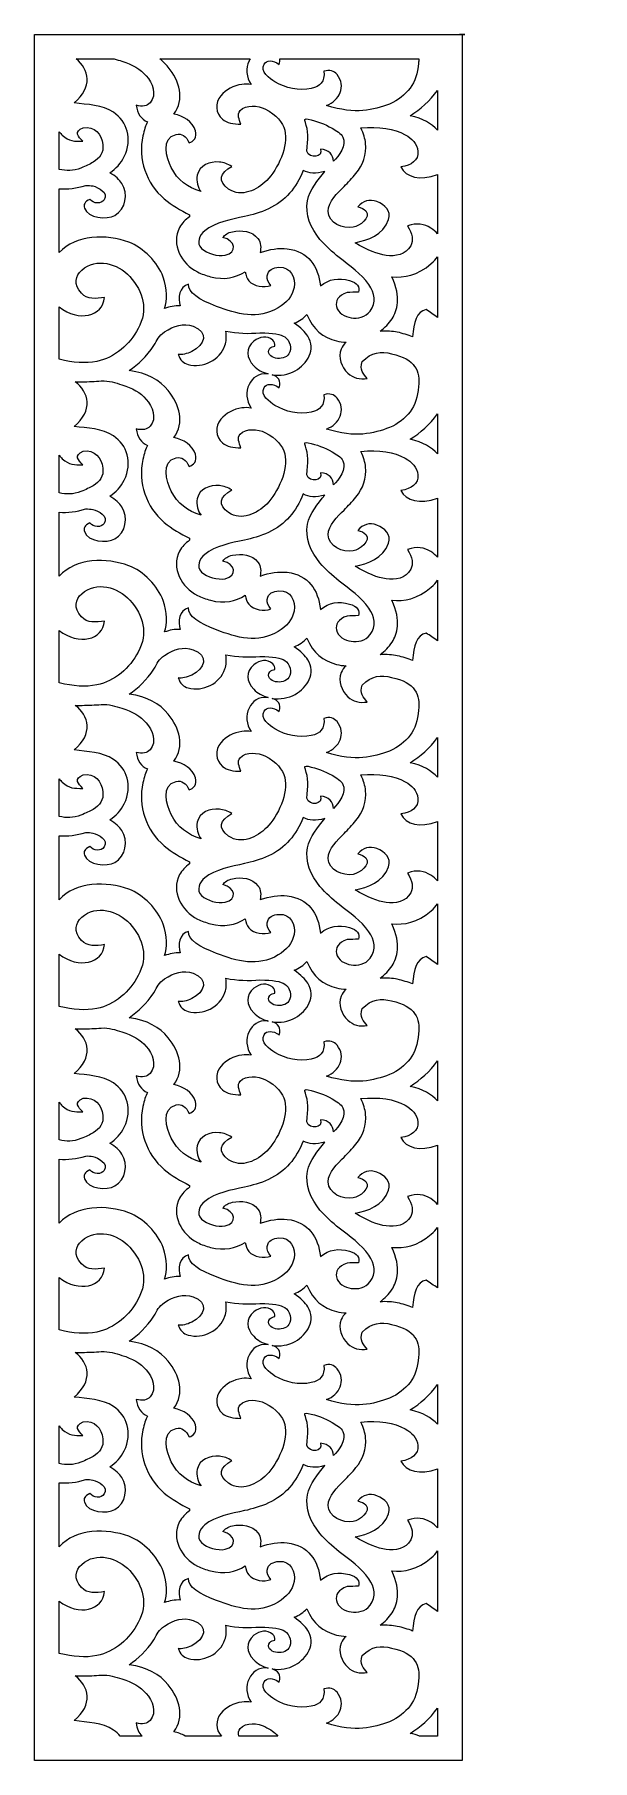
# Model space of a CAD drawing. Header units: centimetres. Extents: x -1.06 to 1.69, y -4.26 to 4.26.
import ezdxf

# ---------------------------------------------------------------- set-up
doc = ezdxf.new("R2010")
doc.units = ezdxf.units.CM
doc.header["$MEASUREMENT"] = 0
doc.layers.add('Layer 1', color=7, linetype='Continuous')

msp = doc.modelspace()

# ---------------------------------------------------------------- linework, layer by layer
at = {"layer": 'Layer 1', "color": 177}
for points, knots in [([(1.04784, -4.26054), (1.04784, -4.26054), (1.04784, 4.26053), (1.04784, 4.26053), (1.04784, 4.26053), (0.93132, 4.26053), (1.69023, 4.26053), (-1.06122, 4.26053), (-1.06122, 4.26053), (-1.06122, 4.26053), (-1.06122, -4.26054), (-1.06122, -4.26054), (-1.06122, -4.26054), (-0.24031, -4.26054), (0.67335, -4.26054), (1.04784, -4.26054)], [0, 0, 0, 0, 0.2, 0.2, 0.2, 0.2, 0.4, 0.4, 0.4, 0.4, 0.6, 0.6, 0.6, 0.6, 1, 1, 1, 1]), ([(-0.93954, 3.18391), (-0.85651, 3.27413), (-0.7065, 3.27573), (-0.59641, 3.23553), (-0.59641, 3.23553), (-0.52501, 3.20945), (-0.45275, 3.13433), (-0.42683, 3.06327), (-0.42683, 3.06327), (-0.40571, 3.00534), (-0.40725, 2.94648), (-0.41955, 2.90827), (-0.41955, 2.90827), (-0.3954, 2.91681), (-0.3702, 2.92223), (-0.3427, 2.92081), (-0.3427, 2.92081), (-0.35551, 2.95925), (-0.34823, 3.01677), (-0.30202, 3.02743), (-0.30202, 3.02743), (-0.30522, 2.98696), (-0.24797, 2.95008), (-0.16396, 2.91846), (-0.16396, 2.91846), (-0.06184, 2.88002), (0.03843, 2.85026), (0.14076, 2.91108), (0.14076, 2.91108), (0.1812, 2.93511), (0.21112, 2.96998), (0.21887, 3.01164), (0.21887, 3.01164), (0.22793, 3.06036), (0.20169, 3.11523), (0.14391, 3.1115), (0.14391, 3.1115), (0.11658, 3.10974), (0.09065, 3.09876), (0.08611, 3.06904), (0.08611, 3.06904), (0.08356, 3.05232), (0.0924, 3.03701), (0.10363, 3.022), (0.10363, 3.022), (0.07013, 3.00919), (0.01972, 3.01675), (-0.0037, 3.04472), (-0.0037, 3.04472), (-0.01368, 3.05664), (-0.01922, 3.07176), (-0.02239, 3.08921), (-0.02239, 3.08921), (-0.07035, 3.05874), (-0.12593, 3.04712), (-0.1933, 3.06472), (-0.1933, 3.06472), (-0.21568, 3.07056), (-0.23754, 3.07823), (-0.2577, 3.08839), (-0.2577, 3.08839), (-0.3354, 3.12758), (-0.39039, 3.22455), (-0.34564, 3.30778), (-0.34564, 3.30778), (-0.33439, 3.3287), (-0.31747, 3.34655), (-0.29673, 3.36108), (-0.29673, 3.36108), (-0.29673, 3.36424), (-0.29673, 3.3674), (-0.29673, 3.37056), (-0.29673, 3.37056), (-0.34064, 3.39354), (-0.38389, 3.41743), (-0.42146, 3.44915), (-0.42146, 3.44915), (-0.5103, 3.52416), (-0.55275, 3.64713), (-0.52687, 3.76052), (-0.52687, 3.76052), (-0.52039, 3.7889), (-0.51378, 3.81177), (-0.50422, 3.82926), (-0.50422, 3.82926), (-0.53412, 3.84241), (-0.55711, 3.87044), (-0.55939, 3.91123), (-0.55939, 3.91123), (-0.5296, 3.90261), (-0.50594, 3.9075), (-0.49142, 3.92378), (-0.49142, 3.92378), (-0.45625, 3.96322), (-0.48033, 4.02245), (-0.51005, 4.0567), (-0.51005, 4.0567), (-0.53899, 4.09006), (-0.57994, 4.11322), (-0.62999, 4.12865), (-0.62999, 4.12865), (-0.64213, 4.13243), (-0.65475, 4.13652), (-0.66777, 4.13995), (-0.66777, 4.13995), (-0.66777, 4.13995), (-0.85622, 4.13995), (-0.85622, 4.13995), (-0.85622, 4.13995), (-0.79167, 4.08996), (-0.7726, 3.99901), (-0.86595, 3.92318), (-0.86595, 3.92318), (-0.80269, 3.91432), (-0.72491, 3.91332), (-0.67148, 3.87649), (-0.67148, 3.87649), (-0.60544, 3.83097), (-0.57681, 3.74568), (-0.6189, 3.65751), (-0.6189, 3.65751), (-0.63474, 3.62433), (-0.65916, 3.59844), (-0.69048, 3.57841), (-0.69048, 3.57841), (-0.66136, 3.56109), (-0.64283, 3.54344), (-0.63137, 3.52557), (-0.63137, 3.52557), (-0.5984, 3.47418), (-0.60976, 3.39861), (-0.66548, 3.36762), (-0.66548, 3.36762), (-0.70448, 3.34593), (-0.79836, 3.3528), (-0.81493, 3.40376), (-0.81493, 3.40376), (-0.82029, 3.42026), (-0.81628, 3.43492), (-0.78785, 3.44674), (-0.78785, 3.44674), (-0.7704, 3.42488), (-0.73221, 3.42155), (-0.71792, 3.44436), (-0.71792, 3.44436), (-0.69587, 3.47955), (-0.74631, 3.50629), (-0.77455, 3.51276), (-0.77455, 3.51276), (-0.78485, 3.51512), (-0.79619, 3.51618), (-0.80876, 3.51571), (-0.80876, 3.51571), (-0.85473, 3.50123), (-0.89798, 3.49661), (-0.93954, 3.49932), (-0.93954, 3.49932), (-0.93954, 3.49932), (-0.93954, 3.18391), (-0.93954, 3.18391)], [0, 0, 0, 0, 0.0243902, 0.0243902, 0.0243902, 0.0243902, 0.0487805, 0.0487805, 0.0487805, 0.0487805, 0.0731707, 0.0731707, 0.0731707, 0.0731707, 0.097561, 0.097561, 0.097561, 0.097561, 0.1219512, 0.1219512, 0.1219512, 0.1219512, 0.1463415, 0.1463415, 0.1463415, 0.1463415, 0.1707317, 0.1707317, 0.1707317, 0.1707317, 0.195122, 0.195122, 0.195122, 0.195122, 0.2195122, 0.2195122, 0.2195122, 0.2195122, 0.2439024, 0.2439024, 0.2439024, 0.2439024, 0.2682927, 0.2682927, 0.2682927, 0.2682927, 0.2926829, 0.2926829, 0.2926829, 0.2926829, 0.3170732, 0.3170732, 0.3170732, 0.3170732, 0.3414634, 0.3414634, 0.3414634, 0.3414634, 0.3658537, 0.3658537, 0.3658537, 0.3658537, 0.3902439, 0.3902439, 0.3902439, 0.3902439, 0.4146341, 0.4146341, 0.4146341, 0.4146341, 0.4390244, 0.4390244, 0.4390244, 0.4390244, 0.4634146, 0.4634146, 0.4634146, 0.4634146, 0.4878049, 0.4878049, 0.4878049, 0.4878049, 0.5121951, 0.5121951, 0.5121951, 0.5121951, 0.5365854, 0.5365854, 0.5365854, 0.5365854, 0.5609756, 0.5609756, 0.5609756, 0.5609756, 0.5853659, 0.5853659, 0.5853659, 0.5853659, 0.6097561, 0.6097561, 0.6097561, 0.6097561, 0.6341463, 0.6341463, 0.6341463, 0.6341463, 0.6585366, 0.6585366, 0.6585366, 0.6585366, 0.6829268, 0.6829268, 0.6829268, 0.6829268, 0.7073171, 0.7073171, 0.7073171, 0.7073171, 0.7317073, 0.7317073, 0.7317073, 0.7317073, 0.7560976, 0.7560976, 0.7560976, 0.7560976, 0.7804878, 0.7804878, 0.7804878, 0.7804878, 0.804878, 0.804878, 0.804878, 0.804878, 0.8292683, 0.8292683, 0.8292683, 0.8292683, 0.8536585, 0.8536585, 0.8536585, 0.8536585, 0.8780488, 0.8780488, 0.8780488, 0.8780488, 0.902439, 0.902439, 0.902439, 0.902439, 0.9268293, 0.9268293, 0.9268293, 0.9268293, 0.9512195, 0.9512195, 0.9512195, 0.9512195, 1, 1, 1, 1]), ([(-0.37456, 3.86793), (-0.32608, 3.85821), (-0.28202, 3.83124), (-0.26809, 3.78527), (-0.26809, 3.78527), (-0.25813, 3.75241), (-0.27674, 3.73207), (-0.29864, 3.7259), (-0.29864, 3.7259), (-0.31341, 3.75836), (-0.33508, 3.77443), (-0.36301, 3.76774), (-0.36301, 3.76774), (-0.43866, 3.74962), (-0.41158, 3.65131), (-0.38756, 3.60379), (-0.38756, 3.60379), (-0.35655, 3.54244), (-0.30634, 3.50406), (-0.2399, 3.48505), (-0.2399, 3.48505), (-0.25598, 3.50436), (-0.26494, 3.53686), (-0.25891, 3.56607), (-0.25891, 3.56607), (-0.24867, 3.61557), (-0.19568, 3.63512), (-0.14974, 3.63078), (-0.14974, 3.63078), (-0.12841, 3.62876), (-0.10799, 3.62124), (-0.08832, 3.6093), (-0.08832, 3.6093), (-0.14643, 3.57677), (-0.15969, 3.53605), (-0.10393, 3.49735), (-0.10393, 3.49735), (-0.04223, 3.45451), (0.03757, 3.49252), (0.08428, 3.54001), (0.08428, 3.54001), (0.13864, 3.59527), (0.19246, 3.71095), (0.1724, 3.78777), (0.1724, 3.78777), (0.16209, 3.82724), (0.13314, 3.86346), (0.07502, 3.89328), (0.07502, 3.89328), (0.04197, 3.91024), (-0.01975, 3.91558), (-0.04713, 3.88468), (-0.04713, 3.88468), (-0.06362, 3.86607), (-0.05213, 3.84173), (-0.0431, 3.8179), (-0.0431, 3.8179), (-0.08184, 3.8173), (-0.11345, 3.82413), (-0.13461, 3.84182), (-0.13461, 3.84182), (-0.16957, 3.87104), (-0.17078, 3.92374), (-0.14291, 3.95813), (-0.14291, 3.95813), (-0.11791, 3.98898), (-0.07827, 4.00866), (-0.03914, 4.0143), (-0.03914, 4.0143), (-0.02347, 4.01656), (-0.0078, 4.01642), (0.00788, 4.01346), (0.00788, 4.01346), (-0.01809, 4.04992), (-0.01952, 4.09521), (-0.00331, 4.12981), (-0.00331, 4.12981), (-0.00167, 4.1333), (0.00015, 4.13669), (0.00214, 4.13995), (0.00214, 4.13995), (0.00214, 4.13995), (-0.44314, 4.13995), (-0.44314, 4.13995), (-0.44314, 4.13995), (-0.42776, 4.12797), (-0.41414, 4.11449), (-0.4021, 4.09964), (-0.4021, 4.09964), (-0.34682, 4.03142), (-0.3191, 3.94072), (-0.37456, 3.86793)], [0, 0, 0, 0, 0.0416667, 0.0416667, 0.0416667, 0.0416667, 0.0833333, 0.0833333, 0.0833333, 0.0833333, 0.125, 0.125, 0.125, 0.125, 0.1666667, 0.1666667, 0.1666667, 0.1666667, 0.2083333, 0.2083333, 0.2083333, 0.2083333, 0.25, 0.25, 0.25, 0.25, 0.2916667, 0.2916667, 0.2916667, 0.2916667, 0.3333333, 0.3333333, 0.3333333, 0.3333333, 0.375, 0.375, 0.375, 0.375, 0.4166667, 0.4166667, 0.4166667, 0.4166667, 0.4583333, 0.4583333, 0.4583333, 0.4583333, 0.5, 0.5, 0.5, 0.5, 0.5416667, 0.5416667, 0.5416667, 0.5416667, 0.5833333, 0.5833333, 0.5833333, 0.5833333, 0.625, 0.625, 0.625, 0.625, 0.6666667, 0.6666667, 0.6666667, 0.6666667, 0.7083333, 0.7083333, 0.7083333, 0.7083333, 0.75, 0.75, 0.75, 0.75, 0.7916667, 0.7916667, 0.7916667, 0.7916667, 0.8333333, 0.8333333, 0.8333333, 0.8333333, 0.875, 0.875, 0.875, 0.875, 0.9166667, 0.9166667, 0.9166667, 0.9166667, 1, 1, 1, 1]), ([(0.14893, 4.13995), (0.14982, 4.13225), (0.1486, 4.1234), (0.14465, 4.11328), (0.14465, 4.11328), (0.1146, 4.13694), (0.0819, 4.13512), (0.07047, 4.11464), (0.07047, 4.11464), (0.05027, 4.07846), (0.09773, 4.04275), (0.12429, 4.02673), (0.12429, 4.02673), (0.17696, 3.99496), (0.2431, 3.98123), (0.30378, 3.99404), (0.30378, 3.99404), (0.34635, 4.00302), (0.37129, 4.02769), (0.36607, 4.07917), (0.36607, 4.07917), (0.39425, 4.08898), (0.41615, 4.08027), (0.43053, 4.06284), (0.43053, 4.06284), (0.47808, 4.00519), (0.44212, 3.93402), (0.37886, 3.91027), (0.37886, 3.91027), (0.52354, 3.86386), (0.60844, 3.88853), (0.68989, 3.91731), (0.68989, 3.91731), (0.77419, 3.95614), (0.82663, 4.01968), (0.8325, 4.11935), (0.8325, 4.11935), (0.83333, 4.12634), (0.83387, 4.13321), (0.83408, 4.13995), (0.83408, 4.13995), (0.83408, 4.13995), (0.14893, 4.13995), (0.14893, 4.13995)], [0, 0, 0, 0, 0.0833333, 0.0833333, 0.0833333, 0.0833333, 0.1666667, 0.1666667, 0.1666667, 0.1666667, 0.25, 0.25, 0.25, 0.25, 0.3333333, 0.3333333, 0.3333333, 0.3333333, 0.4166667, 0.4166667, 0.4166667, 0.4166667, 0.5, 0.5, 0.5, 0.5, 0.5833333, 0.5833333, 0.5833333, 0.5833333, 0.6666667, 0.6666667, 0.6666667, 0.6666667, 0.75, 0.75, 0.75, 0.75, 0.8333333, 0.8333333, 0.8333333, 0.8333333, 1, 1, 1, 1]), ([(0.92616, 3.98484), (0.88774, 3.93134), (0.84163, 3.8918), (0.7915, 3.85957), (0.7915, 3.85957), (0.85537, 3.84629), (0.89531, 3.81983), (0.92616, 3.78837), (0.92616, 3.78837), (0.92616, 3.78837), (0.92616, 3.98484), (0.92616, 3.98484)], [0, 0, 0, 0, 0.25, 0.25, 0.25, 0.25, 0.5, 0.5, 0.5, 0.5, 1, 1, 1, 1]), ([(0.34908, 3.6947), (0.39099, 3.69184), (0.41185, 3.66689), (0.41239, 3.63451), (0.41239, 3.63451), (0.43922, 3.65849), (0.47997, 3.71707), (0.45993, 3.75321), (0.45993, 3.75321), (0.44965, 3.77174), (0.42747, 3.78515), (0.4059, 3.79786), (0.4059, 3.79786), (0.37013, 3.81896), (0.33049, 3.83325), (0.28802, 3.84243), (0.28802, 3.84243), (0.2704, 3.84624), (0.26841, 3.8415), (0.27431, 3.82616), (0.27431, 3.82616), (0.28838, 3.78956), (0.28951, 3.74119), (0.28149, 3.68453), (0.28149, 3.68453), (0.29521, 3.64389), (0.36444, 3.65425), (0.34908, 3.6947)], [0, 0, 0, 0, 0.125, 0.125, 0.125, 0.125, 0.25, 0.25, 0.25, 0.25, 0.375, 0.375, 0.375, 0.375, 0.5, 0.5, 0.5, 0.5, 0.625, 0.625, 0.625, 0.625, 0.75, 0.75, 0.75, 0.75, 1, 1, 1, 1]), ([(-0.93954, 3.59474), (-0.90574, 3.58703), (-0.87007, 3.58609), (-0.83271, 3.60137), (-0.83271, 3.60137), (-0.80824, 3.61137), (-0.78846, 3.62054), (-0.77282, 3.62988), (-0.77282, 3.62988), (-0.73874, 3.65023), (-0.71945, 3.67599), (-0.72464, 3.71742), (-0.72464, 3.71742), (-0.731, 3.76824), (-0.76471, 3.81), (-0.82133, 3.80055), (-0.82133, 3.80055), (-0.8702, 3.78009), (-0.84459, 3.75656), (-0.82335, 3.73321), (-0.82335, 3.73321), (-0.86467, 3.73321), (-0.89156, 3.73266), (-0.92431, 3.76357), (-0.92431, 3.76357), (-0.92945, 3.76843), (-0.93454, 3.77412), (-0.93954, 3.78086), (-0.93954, 3.78086), (-0.93954, 3.78086), (-0.93954, 3.59474), (-0.93954, 3.59474)], [0, 0, 0, 0, 0.1111111, 0.1111111, 0.1111111, 0.1111111, 0.2222222, 0.2222222, 0.2222222, 0.2222222, 0.3333333, 0.3333333, 0.3333333, 0.3333333, 0.4444444, 0.4444444, 0.4444444, 0.4444444, 0.5555556, 0.5555556, 0.5555556, 0.5555556, 0.6666667, 0.6666667, 0.6666667, 0.6666667, 0.7777778, 0.7777778, 0.7777778, 0.7777778, 1, 1, 1, 1]), ([(0.92616, 3.56907), (0.83777, 3.53736), (0.77086, 3.55502), (0.74546, 3.60709), (0.74546, 3.60709), (0.79764, 3.61394), (0.83352, 3.63959), (0.82911, 3.68344), (0.82911, 3.68344), (0.82509, 3.72338), (0.80043, 3.74691), (0.76684, 3.766), (0.76684, 3.766), (0.71297, 3.79662), (0.63705, 3.80761), (0.5479, 3.79967), (0.5479, 3.79967), (0.56216, 3.76967), (0.56896, 3.74495), (0.57123, 3.72344), (0.57123, 3.72344), (0.57703, 3.6684), (0.5581, 3.61626), (0.52394, 3.57454), (0.52394, 3.57454), (0.50523, 3.55169), (0.48516, 3.53073), (0.46548, 3.51035), (0.46548, 3.51035), (0.43392, 3.47768), (0.38637, 3.43663), (0.38741, 3.38765), (0.38741, 3.38765), (0.38863, 3.3297), (0.45884, 3.29958), (0.51028, 3.30877), (0.51028, 3.30877), (0.53947, 3.31399), (0.60187, 3.3571), (0.57235, 3.3901), (0.57235, 3.3901), (0.5636, 3.39987), (0.54893, 3.40537), (0.53301, 3.40997), (0.53301, 3.40997), (0.55882, 3.439), (0.59071, 3.45012), (0.6265, 3.43576), (0.6265, 3.43576), (0.66601, 3.41989), (0.69898, 3.39024), (0.68417, 3.34657), (0.68417, 3.34657), (0.65847, 3.27077), (0.58279, 3.24435), (0.5196, 3.23284), (0.5196, 3.23284), (0.58113, 3.1955), (0.63091, 3.17625), (0.6721, 3.17026), (0.6721, 3.17026), (0.71802, 3.16358), (0.77017, 3.17266), (0.79383, 3.21756), (0.79383, 3.21756), (0.80766, 3.24382), (0.80264, 3.27647), (0.77878, 3.3155), (0.77878, 3.3155), (0.82479, 3.33286), (0.86091, 3.32475), (0.89258, 3.30517), (0.89258, 3.30517), (0.90665, 3.29647), (0.91776, 3.28689), (0.92616, 3.27671), (0.92616, 3.27671), (0.92616, 3.27671), (0.92616, 3.56907), (0.92616, 3.56907)], [0, 0, 0, 0, 0.047619, 0.047619, 0.047619, 0.047619, 0.0952381, 0.0952381, 0.0952381, 0.0952381, 0.1428571, 0.1428571, 0.1428571, 0.1428571, 0.1904762, 0.1904762, 0.1904762, 0.1904762, 0.2380952, 0.2380952, 0.2380952, 0.2380952, 0.2857143, 0.2857143, 0.2857143, 0.2857143, 0.3333333, 0.3333333, 0.3333333, 0.3333333, 0.3809524, 0.3809524, 0.3809524, 0.3809524, 0.4285714, 0.4285714, 0.4285714, 0.4285714, 0.4761905, 0.4761905, 0.4761905, 0.4761905, 0.5238095, 0.5238095, 0.5238095, 0.5238095, 0.5714286, 0.5714286, 0.5714286, 0.5714286, 0.6190476, 0.6190476, 0.6190476, 0.6190476, 0.6666667, 0.6666667, 0.6666667, 0.6666667, 0.7142857, 0.7142857, 0.7142857, 0.7142857, 0.7619048, 0.7619048, 0.7619048, 0.7619048, 0.8095238, 0.8095238, 0.8095238, 0.8095238, 0.8571429, 0.8571429, 0.8571429, 0.8571429, 0.9047619, 0.9047619, 0.9047619, 0.9047619, 1, 1, 1, 1]), ([(0.26377, 3.58945), (0.29139, 3.57437), (0.32577, 3.57091), (0.37005, 3.58444), (0.37005, 3.58444), (0.33615, 3.54142), (0.29531, 3.49531), (0.28487, 3.44004), (0.28487, 3.44004), (0.27211, 3.3725), (0.3006, 3.30404), (0.34656, 3.24886), (0.34656, 3.24886), (0.37402, 3.21589), (0.40704, 3.18716), (0.44157, 3.1596), (0.44157, 3.1596), (0.49304, 3.11851), (0.54999, 3.08038), (0.58778, 3.02559), (0.58778, 3.02559), (0.61626, 2.98429), (0.62481, 2.9374), (0.59373, 2.89541), (0.59373, 2.89541), (0.57015, 2.86356), (0.53211, 2.85742), (0.50038, 2.86219), (0.50038, 2.86219), (0.46813, 2.86703), (0.43555, 2.88427), (0.42795, 2.91855), (0.42795, 2.91855), (0.42225, 2.94424), (0.43584, 2.97208), (0.48004, 2.98702), (0.48004, 2.98702), (0.49873, 2.9877), (0.51743, 2.98837), (0.53613, 2.98904), (0.53613, 2.98904), (0.54361, 3.01339), (0.53212, 3.03563), (0.49214, 3.04628), (0.49214, 3.04628), (0.43567, 3.06132), (0.39423, 3.05405), (0.34849, 3.01936), (0.34849, 3.01936), (0.33828, 3.11685), (0.28846, 3.19054), (0.18479, 3.20284), (0.18479, 3.20284), (0.1432, 3.20778), (0.09847, 3.20029), (0.05154, 3.1841), (0.05154, 3.1841), (0.05582, 3.20833), (0.05659, 3.23198), (0.0407, 3.25288), (0.0407, 3.25288), (0.01148, 3.29129), (-0.04117, 3.29646), (-0.08558, 3.28699), (-0.08558, 3.28699), (-0.10785, 3.28224), (-0.12288, 3.27243), (-0.13211, 3.25856), (-0.13211, 3.25856), (-0.07112, 3.24477), (-0.05851, 3.1838), (-0.12135, 3.17118), (-0.12135, 3.17118), (-0.15677, 3.16406), (-0.21209, 3.17869), (-0.23763, 3.20428), (-0.23763, 3.20428), (-0.26451, 3.23122), (-0.24828, 3.27025), (-0.22197, 3.29145), (-0.22197, 3.29145), (-0.16914, 3.334), (-0.09096, 3.34783), (-0.02603, 3.36209), (-0.02603, 3.36209), (0.01168, 3.37038), (0.0522, 3.38094), (0.09273, 3.39994), (0.09273, 3.39994), (0.17682, 3.43935), (0.22923, 3.50312), (0.26377, 3.58945)], [0, 0, 0, 0, 0.0416667, 0.0416667, 0.0416667, 0.0416667, 0.0833333, 0.0833333, 0.0833333, 0.0833333, 0.125, 0.125, 0.125, 0.125, 0.1666667, 0.1666667, 0.1666667, 0.1666667, 0.2083333, 0.2083333, 0.2083333, 0.2083333, 0.25, 0.25, 0.25, 0.25, 0.2916667, 0.2916667, 0.2916667, 0.2916667, 0.3333333, 0.3333333, 0.3333333, 0.3333333, 0.375, 0.375, 0.375, 0.375, 0.4166667, 0.4166667, 0.4166667, 0.4166667, 0.4583333, 0.4583333, 0.4583333, 0.4583333, 0.5, 0.5, 0.5, 0.5, 0.5416667, 0.5416667, 0.5416667, 0.5416667, 0.5833333, 0.5833333, 0.5833333, 0.5833333, 0.625, 0.625, 0.625, 0.625, 0.6666667, 0.6666667, 0.6666667, 0.6666667, 0.7083333, 0.7083333, 0.7083333, 0.7083333, 0.75, 0.75, 0.75, 0.75, 0.7916667, 0.7916667, 0.7916667, 0.7916667, 0.8333333, 0.8333333, 0.8333333, 0.8333333, 0.875, 0.875, 0.875, 0.875, 0.9166667, 0.9166667, 0.9166667, 0.9166667, 1, 1, 1, 1]), ([(-0.93954, 2.65703), (-0.87133, 2.64003), (-0.80917, 2.63561), (-0.75442, 2.6465), (-0.75442, 2.6465), (-0.66611, 2.66407), (-0.59068, 2.73122), (-0.54967, 2.80912), (-0.54967, 2.80912), (-0.50115, 2.90128), (-0.52218, 2.98987), (-0.59186, 3.06592), (-0.59186, 3.06592), (-0.65073, 3.13016), (-0.75598, 3.16102), (-0.82838, 3.09707), (-0.82838, 3.09707), (-0.86021, 3.06896), (-0.86985, 3.02678), (-0.83003, 2.98307), (-0.83003, 2.98307), (-0.80078, 2.95095), (-0.75859, 2.95585), (-0.71586, 2.96231), (-0.71586, 2.96231), (-0.72471, 2.86893), (-0.84321, 2.83987), (-0.93954, 2.91536), (-0.93954, 2.91536), (-0.93954, 2.91536), (-0.93954, 2.65703), (-0.93954, 2.65703)], [0, 0, 0, 0, 0.1111111, 0.1111111, 0.1111111, 0.1111111, 0.2222222, 0.2222222, 0.2222222, 0.2222222, 0.3333333, 0.3333333, 0.3333333, 0.3333333, 0.4444444, 0.4444444, 0.4444444, 0.4444444, 0.5555556, 0.5555556, 0.5555556, 0.5555556, 0.6666667, 0.6666667, 0.6666667, 0.6666667, 0.7777778, 0.7777778, 0.7777778, 0.7777778, 1, 1, 1, 1]), ([(0.92616, 3.16344), (0.91808, 3.15165), (0.90774, 3.14025), (0.8954, 3.12959), (0.8954, 3.12959), (0.82572, 3.06941), (0.76249, 3.05903), (0.70132, 3.06456), (0.70132, 3.06456), (0.74776, 2.96045), (0.72829, 2.8985), (0.70195, 2.85764), (0.70195, 2.85764), (0.68688, 2.83426), (0.66655, 2.81344), (0.64294, 2.79611), (0.64294, 2.79611), (0.67512, 2.79775), (0.70527, 2.79575), (0.72789, 2.79092), (0.72789, 2.79092), (0.75453, 2.78524), (0.78018, 2.77706), (0.80354, 2.7679), (0.80354, 2.7679), (0.80638, 2.83957), (0.82307, 2.89222), (0.87025, 2.90303), (0.87025, 2.90303), (0.88889, 2.89011), (0.90753, 2.87718), (0.92616, 2.86425), (0.92616, 2.86425), (0.92616, 2.86425), (0.92616, 3.16344), (0.92616, 3.16344)], [0, 0, 0, 0, 0.1, 0.1, 0.1, 0.1, 0.2, 0.2, 0.2, 0.2, 0.3, 0.3, 0.3, 0.3, 0.4, 0.4, 0.4, 0.4, 0.5, 0.5, 0.5, 0.5, 0.6, 0.6, 0.6, 0.6, 0.7, 0.7, 0.7, 0.7, 0.8, 0.8, 0.8, 0.8, 1, 1, 1, 1]), ([(-0.37456, 2.27062), (-0.32608, 2.2609), (-0.28202, 2.23392), (-0.26809, 2.18796), (-0.26809, 2.18796), (-0.25813, 2.1551), (-0.27674, 2.13475), (-0.29864, 2.12859), (-0.29864, 2.12859), (-0.31341, 2.16104), (-0.33508, 2.17712), (-0.36301, 2.17043), (-0.36301, 2.17043), (-0.43866, 2.15231), (-0.41158, 2.05399), (-0.38756, 2.00648), (-0.38756, 2.00648), (-0.35655, 1.94513), (-0.30634, 1.90674), (-0.2399, 1.88774), (-0.2399, 1.88774), (-0.25598, 1.90705), (-0.26494, 1.93954), (-0.25891, 1.96875), (-0.25891, 1.96875), (-0.24867, 2.01826), (-0.19568, 2.03781), (-0.14974, 2.03346), (-0.14974, 2.03346), (-0.12841, 2.03144), (-0.10799, 2.02392), (-0.08832, 2.01199), (-0.08832, 2.01199), (-0.14643, 1.97945), (-0.15969, 1.93874), (-0.10393, 1.90003), (-0.10393, 1.90003), (-0.04223, 1.8572), (0.03757, 1.8952), (0.08428, 1.94269), (0.08428, 1.94269), (0.13864, 1.99796), (0.19246, 2.11364), (0.1724, 2.19045), (0.1724, 2.19045), (0.16209, 2.22992), (0.13314, 2.26615), (0.07502, 2.29596), (0.07502, 2.29596), (0.04197, 2.31292), (-0.01975, 2.31826), (-0.04713, 2.28736), (-0.04713, 2.28736), (-0.06362, 2.26876), (-0.05213, 2.24442), (-0.0431, 2.22059), (-0.0431, 2.22059), (-0.08184, 2.21999), (-0.11345, 2.22681), (-0.13461, 2.2445), (-0.13461, 2.2445), (-0.16957, 2.27372), (-0.17078, 2.32642), (-0.14291, 2.36081), (-0.14291, 2.36081), (-0.11791, 2.39167), (-0.07827, 2.41135), (-0.03914, 2.41698), (-0.03914, 2.41698), (-0.02347, 2.41924), (-0.0078, 2.4191), (0.00788, 2.41615), (0.00788, 2.41615), (-0.01809, 2.45261), (-0.01952, 2.4979), (-0.00331, 2.53249), (-0.00331, 2.53249), (0.01228, 2.56577), (0.04418, 2.58914), (0.08624, 2.58526), (0.08624, 2.58526), (0.08764, 2.58513), (0.08904, 2.58497), (0.09043, 2.5848), (0.09043, 2.5848), (0.06366, 2.59211), (0.03886, 2.60569), (0.01948, 2.62552), (0.01948, 2.62552), (-0.01727, 2.66312), (-0.02172, 2.71202), (0.02105, 2.74677), (0.02105, 2.74677), (0.04752, 2.76828), (0.0868, 2.77658), (0.1138, 2.7512), (0.1138, 2.7512), (0.12183, 2.74365), (0.12542, 2.7341), (0.12456, 2.72255), (0.12456, 2.72255), (0.11415, 2.72102), (0.10445, 2.718), (0.0988, 2.71135), (0.0988, 2.71135), (0.079, 2.68806), (0.10641, 2.66767), (0.12764, 2.66287), (0.12764, 2.66287), (0.15228, 2.65729), (0.17973, 2.6645), (0.19298, 2.68355), (0.19298, 2.68355), (0.21023, 2.70836), (0.19864, 2.75217), (0.17333, 2.76738), (0.17333, 2.76738), (0.15301, 2.77959), (0.11655, 2.78748), (0.05045, 2.78743), (0.05045, 2.78743), (-0.00555, 2.78328), (-0.06155, 2.78413), (-0.11755, 2.796), (-0.11755, 2.796), (-0.11333, 2.76807), (-0.11556, 2.74511), (-0.12215, 2.72552), (-0.12215, 2.72552), (-0.14614, 2.65425), (-0.23111, 2.61099), (-0.30409, 2.63193), (-0.30409, 2.63193), (-0.32642, 2.63834), (-0.3435, 2.65348), (-0.35232, 2.68105), (-0.35232, 2.68105), (-0.33535, 2.67849), (-0.3095, 2.68361), (-0.28621, 2.69536), (-0.28621, 2.69536), (-0.22135, 2.72806), (-0.1994, 2.79174), (-0.27968, 2.8204), (-0.27968, 2.8204), (-0.32659, 2.83715), (-0.3735, 2.82356), (-0.4204, 2.79242), (-0.4204, 2.79242), (-0.4506, 2.77237), (-0.45407, 2.75441), (-0.47323, 2.72462), (-0.47323, 2.72462), (-0.50804, 2.67049), (-0.54951, 2.63238), (-0.59392, 2.60134), (-0.59392, 2.60134), (-0.50537, 2.58942), (-0.44409, 2.55414), (-0.4021, 2.50232), (-0.4021, 2.50232), (-0.34682, 2.4341), (-0.3191, 2.34341), (-0.37456, 2.27062)], [0, 0, 0, 0, 0.0238095, 0.0238095, 0.0238095, 0.0238095, 0.047619, 0.047619, 0.047619, 0.047619, 0.0714286, 0.0714286, 0.0714286, 0.0714286, 0.0952381, 0.0952381, 0.0952381, 0.0952381, 0.1190476, 0.1190476, 0.1190476, 0.1190476, 0.1428571, 0.1428571, 0.1428571, 0.1428571, 0.1666667, 0.1666667, 0.1666667, 0.1666667, 0.1904762, 0.1904762, 0.1904762, 0.1904762, 0.2142857, 0.2142857, 0.2142857, 0.2142857, 0.2380952, 0.2380952, 0.2380952, 0.2380952, 0.2619048, 0.2619048, 0.2619048, 0.2619048, 0.2857143, 0.2857143, 0.2857143, 0.2857143, 0.3095238, 0.3095238, 0.3095238, 0.3095238, 0.3333333, 0.3333333, 0.3333333, 0.3333333, 0.3571429, 0.3571429, 0.3571429, 0.3571429, 0.3809524, 0.3809524, 0.3809524, 0.3809524, 0.4047619, 0.4047619, 0.4047619, 0.4047619, 0.4285714, 0.4285714, 0.4285714, 0.4285714, 0.452381, 0.452381, 0.452381, 0.452381, 0.4761905, 0.4761905, 0.4761905, 0.4761905, 0.5, 0.5, 0.5, 0.5, 0.5238095, 0.5238095, 0.5238095, 0.5238095, 0.547619, 0.547619, 0.547619, 0.547619, 0.5714286, 0.5714286, 0.5714286, 0.5714286, 0.5952381, 0.5952381, 0.5952381, 0.5952381, 0.6190476, 0.6190476, 0.6190476, 0.6190476, 0.6428571, 0.6428571, 0.6428571, 0.6428571, 0.6666667, 0.6666667, 0.6666667, 0.6666667, 0.6904762, 0.6904762, 0.6904762, 0.6904762, 0.7142857, 0.7142857, 0.7142857, 0.7142857, 0.7380952, 0.7380952, 0.7380952, 0.7380952, 0.7619048, 0.7619048, 0.7619048, 0.7619048, 0.7857143, 0.7857143, 0.7857143, 0.7857143, 0.8095238, 0.8095238, 0.8095238, 0.8095238, 0.8333333, 0.8333333, 0.8333333, 0.8333333, 0.8571429, 0.8571429, 0.8571429, 0.8571429, 0.8809524, 0.8809524, 0.8809524, 0.8809524, 0.9047619, 0.9047619, 0.9047619, 0.9047619, 0.9285714, 0.9285714, 0.9285714, 0.9285714, 0.952381, 0.952381, 0.952381, 0.952381, 1, 1, 1, 1]), ([(0.1107, 2.58051), (0.1385, 2.57181), (0.15862, 2.55184), (0.14465, 2.51596), (0.14465, 2.51596), (0.1146, 2.53962), (0.0819, 2.53781), (0.07047, 2.51733), (0.07047, 2.51733), (0.05027, 2.48114), (0.09773, 2.44543), (0.12429, 2.42941), (0.12429, 2.42941), (0.17696, 2.39765), (0.2431, 2.38391), (0.30378, 2.39672), (0.30378, 2.39672), (0.34635, 2.40571), (0.37129, 2.43037), (0.36607, 2.48185), (0.36607, 2.48185), (0.39425, 2.49166), (0.41615, 2.48295), (0.43053, 2.46553), (0.43053, 2.46553), (0.47808, 2.40788), (0.44212, 2.33671), (0.37886, 2.31296), (0.37886, 2.31296), (0.52354, 2.26654), (0.60844, 2.29121), (0.68989, 2.32), (0.68989, 2.32), (0.77419, 2.35883), (0.82663, 2.42237), (0.8325, 2.52203), (0.8325, 2.52203), (0.84146, 2.59737), (0.81689, 2.65924), (0.69959, 2.68385), (0.69959, 2.68385), (0.6485, 2.69793), (0.59955, 2.69299), (0.55529, 2.64622), (0.55529, 2.64622), (0.54046, 2.60544), (0.56077, 2.58455), (0.57902, 2.56249), (0.57902, 2.56249), (0.54203, 2.55668), (0.50993, 2.56414), (0.48417, 2.58878), (0.48417, 2.58878), (0.45234, 2.61923), (0.43351, 2.66516), (0.45107, 2.70778), (0.45107, 2.70778), (0.45635, 2.72059), (0.46474, 2.73182), (0.47541, 2.74159), (0.47541, 2.74159), (0.45932, 2.74198), (0.44346, 2.74406), (0.42817, 2.74799), (0.42817, 2.74799), (0.36288, 2.76479), (0.31133, 2.80358), (0.28208, 2.87807), (0.28208, 2.87807), (0.26508, 2.85993), (0.24435, 2.84548), (0.21913, 2.83547), (0.21913, 2.83547), (0.2525, 2.81223), (0.27349, 2.79097), (0.28609, 2.77105), (0.28609, 2.77105), (0.32792, 2.7049), (0.28525, 2.6351), (0.22397, 2.60023), (0.22397, 2.60023), (0.19046, 2.58115), (0.14948, 2.57461), (0.1107, 2.58051)], [0, 0, 0, 0, 0.0454545, 0.0454545, 0.0454545, 0.0454545, 0.0909091, 0.0909091, 0.0909091, 0.0909091, 0.1363636, 0.1363636, 0.1363636, 0.1363636, 0.1818182, 0.1818182, 0.1818182, 0.1818182, 0.2272727, 0.2272727, 0.2272727, 0.2272727, 0.2727273, 0.2727273, 0.2727273, 0.2727273, 0.3181818, 0.3181818, 0.3181818, 0.3181818, 0.3636364, 0.3636364, 0.3636364, 0.3636364, 0.4090909, 0.4090909, 0.4090909, 0.4090909, 0.4545455, 0.4545455, 0.4545455, 0.4545455, 0.5, 0.5, 0.5, 0.5, 0.5454545, 0.5454545, 0.5454545, 0.5454545, 0.5909091, 0.5909091, 0.5909091, 0.5909091, 0.6363636, 0.6363636, 0.6363636, 0.6363636, 0.6818182, 0.6818182, 0.6818182, 0.6818182, 0.7272727, 0.7272727, 0.7272727, 0.7272727, 0.7727273, 0.7727273, 0.7727273, 0.7727273, 0.8181818, 0.8181818, 0.8181818, 0.8181818, 0.8636364, 0.8636364, 0.8636364, 0.8636364, 0.9090909, 0.9090909, 0.9090909, 0.9090909, 1, 1, 1, 1]), ([(-0.93954, 1.5866), (-0.85651, 1.67682), (-0.7065, 1.67842), (-0.59641, 1.63821), (-0.59641, 1.63821), (-0.52501, 1.61214), (-0.45275, 1.53701), (-0.42683, 1.46595), (-0.42683, 1.46595), (-0.40571, 1.40803), (-0.40725, 1.34916), (-0.41955, 1.31095), (-0.41955, 1.31095), (-0.3954, 1.31949), (-0.3702, 1.32492), (-0.3427, 1.3235), (-0.3427, 1.3235), (-0.35551, 1.36194), (-0.34823, 1.41946), (-0.30202, 1.43011), (-0.30202, 1.43011), (-0.30522, 1.38965), (-0.24797, 1.35276), (-0.16396, 1.32114), (-0.16396, 1.32114), (-0.06184, 1.28271), (0.03843, 1.25295), (0.14076, 1.31376), (0.14076, 1.31376), (0.1812, 1.3378), (0.21112, 1.37267), (0.21887, 1.41433), (0.21887, 1.41433), (0.22793, 1.46304), (0.20169, 1.51791), (0.14391, 1.51418), (0.14391, 1.51418), (0.11658, 1.51242), (0.09065, 1.50144), (0.08611, 1.47173), (0.08611, 1.47173), (0.08356, 1.45501), (0.0924, 1.4397), (0.10363, 1.42469), (0.10363, 1.42469), (0.07013, 1.41188), (0.01972, 1.41944), (-0.0037, 1.44741), (-0.0037, 1.44741), (-0.01368, 1.45933), (-0.01922, 1.47444), (-0.02239, 1.49189), (-0.02239, 1.49189), (-0.07035, 1.46142), (-0.12593, 1.4498), (-0.1933, 1.4674), (-0.1933, 1.4674), (-0.21568, 1.47324), (-0.23754, 1.48091), (-0.2577, 1.49108), (-0.2577, 1.49108), (-0.3354, 1.53027), (-0.39039, 1.62724), (-0.34564, 1.71046), (-0.34564, 1.71046), (-0.33439, 1.73139), (-0.31747, 1.74924), (-0.29673, 1.76377), (-0.29673, 1.76377), (-0.29673, 1.76693), (-0.29673, 1.77008), (-0.29673, 1.77324), (-0.29673, 1.77324), (-0.34064, 1.79622), (-0.38389, 1.82012), (-0.42146, 1.85184), (-0.42146, 1.85184), (-0.5103, 1.92684), (-0.55275, 2.04982), (-0.52687, 2.1632), (-0.52687, 2.1632), (-0.52039, 2.19158), (-0.51378, 2.21446), (-0.50422, 2.23194), (-0.50422, 2.23194), (-0.53412, 2.24509), (-0.55711, 2.27312), (-0.55939, 2.31392), (-0.55939, 2.31392), (-0.5296, 2.30529), (-0.50594, 2.31018), (-0.49142, 2.32646), (-0.49142, 2.32646), (-0.45625, 2.3659), (-0.48033, 2.42514), (-0.51005, 2.45939), (-0.51005, 2.45939), (-0.53899, 2.49274), (-0.57994, 2.51591), (-0.62999, 2.53133), (-0.62999, 2.53133), (-0.66121, 2.54105), (-0.69552, 2.55282), (-0.73201, 2.55013), (-0.73201, 2.55013), (-0.76245, 2.54788), (-0.79435, 2.54647), (-0.8271, 2.54603), (-0.8271, 2.54603), (-0.83817, 2.54588), (-0.84935, 2.54584), (-0.8606, 2.54592), (-0.8606, 2.54592), (-0.79256, 2.49671), (-0.77052, 2.40339), (-0.86595, 2.32587), (-0.86595, 2.32587), (-0.80269, 2.31701), (-0.72491, 2.31601), (-0.67148, 2.27918), (-0.67148, 2.27918), (-0.60544, 2.23365), (-0.57681, 2.14837), (-0.6189, 2.0602), (-0.6189, 2.0602), (-0.63474, 2.02702), (-0.65916, 2.00113), (-0.69048, 1.9811), (-0.69048, 1.9811), (-0.66136, 1.96378), (-0.64283, 1.94613), (-0.63137, 1.92826), (-0.63137, 1.92826), (-0.5984, 1.87687), (-0.60976, 1.8013), (-0.66548, 1.77031), (-0.66548, 1.77031), (-0.70448, 1.74861), (-0.79836, 1.75549), (-0.81493, 1.80644), (-0.81493, 1.80644), (-0.82029, 1.82294), (-0.81628, 1.8376), (-0.78785, 1.84942), (-0.78785, 1.84942), (-0.7704, 1.82756), (-0.73221, 1.82423), (-0.71792, 1.84704), (-0.71792, 1.84704), (-0.69587, 1.88224), (-0.74631, 1.90897), (-0.77455, 1.91545), (-0.77455, 1.91545), (-0.78485, 1.91781), (-0.79619, 1.91887), (-0.80876, 1.9184), (-0.80876, 1.9184), (-0.85473, 1.90392), (-0.89798, 1.8993), (-0.93954, 1.902), (-0.93954, 1.902), (-0.93954, 1.902), (-0.93954, 1.5866), (-0.93954, 1.5866)], [0, 0, 0, 0, 0.0238095, 0.0238095, 0.0238095, 0.0238095, 0.047619, 0.047619, 0.047619, 0.047619, 0.0714286, 0.0714286, 0.0714286, 0.0714286, 0.0952381, 0.0952381, 0.0952381, 0.0952381, 0.1190476, 0.1190476, 0.1190476, 0.1190476, 0.1428571, 0.1428571, 0.1428571, 0.1428571, 0.1666667, 0.1666667, 0.1666667, 0.1666667, 0.1904762, 0.1904762, 0.1904762, 0.1904762, 0.2142857, 0.2142857, 0.2142857, 0.2142857, 0.2380952, 0.2380952, 0.2380952, 0.2380952, 0.2619048, 0.2619048, 0.2619048, 0.2619048, 0.2857143, 0.2857143, 0.2857143, 0.2857143, 0.3095238, 0.3095238, 0.3095238, 0.3095238, 0.3333333, 0.3333333, 0.3333333, 0.3333333, 0.3571429, 0.3571429, 0.3571429, 0.3571429, 0.3809524, 0.3809524, 0.3809524, 0.3809524, 0.4047619, 0.4047619, 0.4047619, 0.4047619, 0.4285714, 0.4285714, 0.4285714, 0.4285714, 0.452381, 0.452381, 0.452381, 0.452381, 0.4761905, 0.4761905, 0.4761905, 0.4761905, 0.5, 0.5, 0.5, 0.5, 0.5238095, 0.5238095, 0.5238095, 0.5238095, 0.547619, 0.547619, 0.547619, 0.547619, 0.5714286, 0.5714286, 0.5714286, 0.5714286, 0.5952381, 0.5952381, 0.5952381, 0.5952381, 0.6190476, 0.6190476, 0.6190476, 0.6190476, 0.6428571, 0.6428571, 0.6428571, 0.6428571, 0.6666667, 0.6666667, 0.6666667, 0.6666667, 0.6904762, 0.6904762, 0.6904762, 0.6904762, 0.7142857, 0.7142857, 0.7142857, 0.7142857, 0.7380952, 0.7380952, 0.7380952, 0.7380952, 0.7619048, 0.7619048, 0.7619048, 0.7619048, 0.7857143, 0.7857143, 0.7857143, 0.7857143, 0.8095238, 0.8095238, 0.8095238, 0.8095238, 0.8333333, 0.8333333, 0.8333333, 0.8333333, 0.8571429, 0.8571429, 0.8571429, 0.8571429, 0.8809524, 0.8809524, 0.8809524, 0.8809524, 0.9047619, 0.9047619, 0.9047619, 0.9047619, 0.9285714, 0.9285714, 0.9285714, 0.9285714, 0.952381, 0.952381, 0.952381, 0.952381, 1, 1, 1, 1]), ([(0.92616, 2.38753), (0.88774, 2.33402), (0.84163, 2.29449), (0.7915, 2.26226), (0.7915, 2.26226), (0.85537, 2.24898), (0.89531, 2.22252), (0.92616, 2.19106), (0.92616, 2.19106), (0.92616, 2.19106), (0.92616, 2.38753), (0.92616, 2.38753)], [0, 0, 0, 0, 0.25, 0.25, 0.25, 0.25, 0.5, 0.5, 0.5, 0.5, 1, 1, 1, 1]), ([(0.34908, 2.09739), (0.39099, 2.09453), (0.41185, 2.06958), (0.41239, 2.03719), (0.41239, 2.03719), (0.43922, 2.06117), (0.47997, 2.11976), (0.45993, 2.15589), (0.45993, 2.15589), (0.44965, 2.17443), (0.42747, 2.18783), (0.4059, 2.20055), (0.4059, 2.20055), (0.37013, 2.22165), (0.33049, 2.23593), (0.28802, 2.24512), (0.28802, 2.24512), (0.2704, 2.24893), (0.26841, 2.24419), (0.27431, 2.22884), (0.27431, 2.22884), (0.28838, 2.19225), (0.28951, 2.14388), (0.28149, 2.08721), (0.28149, 2.08721), (0.29521, 2.04658), (0.36444, 2.05693), (0.34908, 2.09739)], [0, 0, 0, 0, 0.125, 0.125, 0.125, 0.125, 0.25, 0.25, 0.25, 0.25, 0.375, 0.375, 0.375, 0.375, 0.5, 0.5, 0.5, 0.5, 0.625, 0.625, 0.625, 0.625, 0.75, 0.75, 0.75, 0.75, 1, 1, 1, 1]), ([(-0.93954, 1.99743), (-0.90574, 1.98971), (-0.87007, 1.98877), (-0.83271, 2.00405), (-0.83271, 2.00405), (-0.80824, 2.01406), (-0.78846, 2.02323), (-0.77282, 2.03256), (-0.77282, 2.03256), (-0.73874, 2.05291), (-0.71945, 2.07867), (-0.72464, 2.12011), (-0.72464, 2.12011), (-0.731, 2.17092), (-0.76471, 2.21268), (-0.82133, 2.20324), (-0.82133, 2.20324), (-0.8702, 2.18278), (-0.84459, 2.15924), (-0.82335, 2.13589), (-0.82335, 2.13589), (-0.86467, 2.13589), (-0.89156, 2.13534), (-0.92431, 2.16625), (-0.92431, 2.16625), (-0.92945, 2.17111), (-0.93454, 2.1768), (-0.93954, 2.18354), (-0.93954, 2.18354), (-0.93954, 2.18354), (-0.93954, 1.99743), (-0.93954, 1.99743)], [0, 0, 0, 0, 0.1111111, 0.1111111, 0.1111111, 0.1111111, 0.2222222, 0.2222222, 0.2222222, 0.2222222, 0.3333333, 0.3333333, 0.3333333, 0.3333333, 0.4444444, 0.4444444, 0.4444444, 0.4444444, 0.5555556, 0.5555556, 0.5555556, 0.5555556, 0.6666667, 0.6666667, 0.6666667, 0.6666667, 0.7777778, 0.7777778, 0.7777778, 0.7777778, 1, 1, 1, 1]), ([(0.92616, 1.97176), (0.83777, 1.94004), (0.77086, 1.95771), (0.74546, 2.00978), (0.74546, 2.00978), (0.79764, 2.01663), (0.83352, 2.04228), (0.82911, 2.08613), (0.82911, 2.08613), (0.82509, 2.12606), (0.80043, 2.1496), (0.76684, 2.16869), (0.76684, 2.16869), (0.71297, 2.19931), (0.63705, 2.21029), (0.5479, 2.20235), (0.5479, 2.20235), (0.56216, 2.17235), (0.56896, 2.14764), (0.57123, 2.12613), (0.57123, 2.12613), (0.57703, 2.07108), (0.5581, 2.01895), (0.52394, 1.97722), (0.52394, 1.97722), (0.50523, 1.95438), (0.48516, 1.93341), (0.46548, 1.91303), (0.46548, 1.91303), (0.43392, 1.88037), (0.38637, 1.83932), (0.38741, 1.79034), (0.38741, 1.79034), (0.38863, 1.73238), (0.45884, 1.70227), (0.51028, 1.71146), (0.51028, 1.71146), (0.53947, 1.71668), (0.60187, 1.75978), (0.57235, 1.79278), (0.57235, 1.79278), (0.5636, 1.80256), (0.54893, 1.80806), (0.53301, 1.81266), (0.53301, 1.81266), (0.55882, 1.84168), (0.59071, 1.85281), (0.6265, 1.83844), (0.6265, 1.83844), (0.66601, 1.82257), (0.69898, 1.79292), (0.68417, 1.74925), (0.68417, 1.74925), (0.65847, 1.67346), (0.58279, 1.64703), (0.5196, 1.63553), (0.5196, 1.63553), (0.58113, 1.59818), (0.63091, 1.57893), (0.6721, 1.57294), (0.6721, 1.57294), (0.71802, 1.56626), (0.77017, 1.57534), (0.79383, 1.62025), (0.79383, 1.62025), (0.80766, 1.6465), (0.80264, 1.67915), (0.77878, 1.71819), (0.77878, 1.71819), (0.82479, 1.73554), (0.86091, 1.72744), (0.89258, 1.70785), (0.89258, 1.70785), (0.90665, 1.69915), (0.91776, 1.68957), (0.92616, 1.6794), (0.92616, 1.6794), (0.92616, 1.6794), (0.92616, 1.97176), (0.92616, 1.97176)], [0, 0, 0, 0, 0.047619, 0.047619, 0.047619, 0.047619, 0.0952381, 0.0952381, 0.0952381, 0.0952381, 0.1428571, 0.1428571, 0.1428571, 0.1428571, 0.1904762, 0.1904762, 0.1904762, 0.1904762, 0.2380952, 0.2380952, 0.2380952, 0.2380952, 0.2857143, 0.2857143, 0.2857143, 0.2857143, 0.3333333, 0.3333333, 0.3333333, 0.3333333, 0.3809524, 0.3809524, 0.3809524, 0.3809524, 0.4285714, 0.4285714, 0.4285714, 0.4285714, 0.4761905, 0.4761905, 0.4761905, 0.4761905, 0.5238095, 0.5238095, 0.5238095, 0.5238095, 0.5714286, 0.5714286, 0.5714286, 0.5714286, 0.6190476, 0.6190476, 0.6190476, 0.6190476, 0.6666667, 0.6666667, 0.6666667, 0.6666667, 0.7142857, 0.7142857, 0.7142857, 0.7142857, 0.7619048, 0.7619048, 0.7619048, 0.7619048, 0.8095238, 0.8095238, 0.8095238, 0.8095238, 0.8571429, 0.8571429, 0.8571429, 0.8571429, 0.9047619, 0.9047619, 0.9047619, 0.9047619, 1, 1, 1, 1]), ([(0.26377, 1.99214), (0.29139, 1.97706), (0.32577, 1.9736), (0.37005, 1.98712), (0.37005, 1.98712), (0.33615, 1.9441), (0.29531, 1.898), (0.28487, 1.84272), (0.28487, 1.84272), (0.27211, 1.77519), (0.3006, 1.70672), (0.34656, 1.65155), (0.34656, 1.65155), (0.37402, 1.61857), (0.40704, 1.58985), (0.44157, 1.56228), (0.44157, 1.56228), (0.49304, 1.52119), (0.54999, 1.48307), (0.58778, 1.42828), (0.58778, 1.42828), (0.61626, 1.38698), (0.62481, 1.34009), (0.59373, 1.2981), (0.59373, 1.2981), (0.57015, 1.26625), (0.53211, 1.26011), (0.50038, 1.26487), (0.50038, 1.26487), (0.46813, 1.26971), (0.43555, 1.28695), (0.42795, 1.32123), (0.42795, 1.32123), (0.42225, 1.34692), (0.43584, 1.37476), (0.48004, 1.38971), (0.48004, 1.38971), (0.49873, 1.39038), (0.51743, 1.39106), (0.53613, 1.39173), (0.53613, 1.39173), (0.54361, 1.41607), (0.53212, 1.43832), (0.49214, 1.44896), (0.49214, 1.44896), (0.43567, 1.464), (0.39423, 1.45674), (0.34849, 1.42205), (0.34849, 1.42205), (0.33828, 1.51954), (0.28846, 1.59322), (0.18479, 1.60553), (0.18479, 1.60553), (0.1432, 1.61046), (0.09847, 1.60297), (0.05154, 1.58679), (0.05154, 1.58679), (0.05582, 1.61102), (0.05659, 1.63467), (0.0407, 1.65556), (0.0407, 1.65556), (0.01148, 1.69398), (-0.04117, 1.69914), (-0.08558, 1.68967), (-0.08558, 1.68967), (-0.10785, 1.68493), (-0.12288, 1.67512), (-0.13211, 1.66124), (-0.13211, 1.66124), (-0.07112, 1.64746), (-0.05851, 1.58649), (-0.12135, 1.57386), (-0.12135, 1.57386), (-0.15677, 1.56674), (-0.21209, 1.58137), (-0.23763, 1.60697), (-0.23763, 1.60697), (-0.26451, 1.6339), (-0.24828, 1.67294), (-0.22197, 1.69413), (-0.22197, 1.69413), (-0.16914, 1.73668), (-0.09096, 1.75052), (-0.02603, 1.76478), (-0.02603, 1.76478), (0.01168, 1.77306), (0.0522, 1.78362), (0.09273, 1.80262), (0.09273, 1.80262), (0.17682, 1.84203), (0.22923, 1.9058), (0.26377, 1.99214)], [0, 0, 0, 0, 0.0416667, 0.0416667, 0.0416667, 0.0416667, 0.0833333, 0.0833333, 0.0833333, 0.0833333, 0.125, 0.125, 0.125, 0.125, 0.1666667, 0.1666667, 0.1666667, 0.1666667, 0.2083333, 0.2083333, 0.2083333, 0.2083333, 0.25, 0.25, 0.25, 0.25, 0.2916667, 0.2916667, 0.2916667, 0.2916667, 0.3333333, 0.3333333, 0.3333333, 0.3333333, 0.375, 0.375, 0.375, 0.375, 0.4166667, 0.4166667, 0.4166667, 0.4166667, 0.4583333, 0.4583333, 0.4583333, 0.4583333, 0.5, 0.5, 0.5, 0.5, 0.5416667, 0.5416667, 0.5416667, 0.5416667, 0.5833333, 0.5833333, 0.5833333, 0.5833333, 0.625, 0.625, 0.625, 0.625, 0.6666667, 0.6666667, 0.6666667, 0.6666667, 0.7083333, 0.7083333, 0.7083333, 0.7083333, 0.75, 0.75, 0.75, 0.75, 0.7916667, 0.7916667, 0.7916667, 0.7916667, 0.8333333, 0.8333333, 0.8333333, 0.8333333, 0.875, 0.875, 0.875, 0.875, 0.9166667, 0.9166667, 0.9166667, 0.9166667, 1, 1, 1, 1]), ([(-0.93954, 1.05972), (-0.87133, 1.04272), (-0.80917, 1.0383), (-0.75442, 1.04919), (-0.75442, 1.04919), (-0.66611, 1.06676), (-0.59068, 1.1339), (-0.54967, 1.21181), (-0.54967, 1.21181), (-0.50115, 1.30397), (-0.52218, 1.39256), (-0.59186, 1.4686), (-0.59186, 1.4686), (-0.65073, 1.53284), (-0.75598, 1.5637), (-0.82838, 1.49976), (-0.82838, 1.49976), (-0.86021, 1.47164), (-0.86985, 1.42946), (-0.83003, 1.38576), (-0.83003, 1.38576), (-0.80078, 1.35364), (-0.75859, 1.35853), (-0.71586, 1.365), (-0.71586, 1.365), (-0.72471, 1.27161), (-0.84321, 1.24255), (-0.93954, 1.31804), (-0.93954, 1.31804), (-0.93954, 1.31804), (-0.93954, 1.05972), (-0.93954, 1.05972)], [0, 0, 0, 0, 0.1111111, 0.1111111, 0.1111111, 0.1111111, 0.2222222, 0.2222222, 0.2222222, 0.2222222, 0.3333333, 0.3333333, 0.3333333, 0.3333333, 0.4444444, 0.4444444, 0.4444444, 0.4444444, 0.5555556, 0.5555556, 0.5555556, 0.5555556, 0.6666667, 0.6666667, 0.6666667, 0.6666667, 0.7777778, 0.7777778, 0.7777778, 0.7777778, 1, 1, 1, 1]), ([(0.92616, 1.56613), (0.91808, 1.55434), (0.90774, 1.54294), (0.8954, 1.53227), (0.8954, 1.53227), (0.82572, 1.47209), (0.76249, 1.46172), (0.70132, 1.46725), (0.70132, 1.46725), (0.74776, 1.36314), (0.72829, 1.30118), (0.70195, 1.26032), (0.70195, 1.26032), (0.68688, 1.23695), (0.66655, 1.21612), (0.64294, 1.19879), (0.64294, 1.19879), (0.67512, 1.20044), (0.70527, 1.19843), (0.72789, 1.19361), (0.72789, 1.19361), (0.75453, 1.18793), (0.78018, 1.17974), (0.80354, 1.17059), (0.80354, 1.17059), (0.80638, 1.24225), (0.82307, 1.2949), (0.87025, 1.30572), (0.87025, 1.30572), (0.88889, 1.29279), (0.90753, 1.27986), (0.92616, 1.26693), (0.92616, 1.26693), (0.92616, 1.26693), (0.92616, 1.56613), (0.92616, 1.56613)], [0, 0, 0, 0, 0.1, 0.1, 0.1, 0.1, 0.2, 0.2, 0.2, 0.2, 0.3, 0.3, 0.3, 0.3, 0.4, 0.4, 0.4, 0.4, 0.5, 0.5, 0.5, 0.5, 0.6, 0.6, 0.6, 0.6, 0.7, 0.7, 0.7, 0.7, 0.8, 0.8, 0.8, 0.8, 1, 1, 1, 1]), ([(0.1107, 0.9832), (0.1385, 0.9745), (0.15862, 0.95452), (0.14465, 0.91865), (0.14465, 0.91865), (0.1146, 0.94231), (0.0819, 0.94049), (0.07047, 0.92001), (0.07047, 0.92001), (0.05027, 0.88383), (0.09773, 0.84812), (0.12429, 0.8321), (0.12429, 0.8321), (0.17696, 0.80033), (0.2431, 0.7866), (0.30378, 0.79941), (0.30378, 0.79941), (0.34635, 0.80839), (0.37129, 0.83306), (0.36607, 0.88454), (0.36607, 0.88454), (0.39425, 0.89435), (0.41615, 0.88564), (0.43053, 0.86821), (0.43053, 0.86821), (0.47808, 0.81056), (0.44212, 0.73939), (0.37886, 0.71564), (0.37886, 0.71564), (0.52354, 0.66923), (0.60844, 0.6939), (0.68989, 0.72268), (0.68989, 0.72268), (0.77419, 0.76151), (0.82663, 0.82505), (0.8325, 0.92472), (0.8325, 0.92472), (0.84146, 1.00006), (0.81689, 1.06193), (0.69959, 1.08654), (0.69959, 1.08654), (0.6485, 1.10062), (0.59955, 1.09568), (0.55529, 1.04891), (0.55529, 1.04891), (0.54046, 1.00812), (0.56077, 0.98723), (0.57902, 0.96517), (0.57902, 0.96517), (0.54203, 0.95937), (0.50993, 0.96682), (0.48417, 0.99146), (0.48417, 0.99146), (0.45234, 1.02191), (0.43351, 1.06785), (0.45107, 1.11046), (0.45107, 1.11046), (0.45635, 1.12328), (0.46474, 1.13451), (0.47541, 1.14428), (0.47541, 1.14428), (0.45932, 1.14466), (0.44346, 1.14674), (0.42817, 1.15068), (0.42817, 1.15068), (0.36288, 1.16748), (0.31133, 1.20626), (0.28208, 1.28076), (0.28208, 1.28076), (0.26508, 1.26262), (0.24435, 1.24816), (0.21913, 1.23816), (0.21913, 1.23816), (0.2525, 1.21492), (0.27349, 1.19366), (0.28609, 1.17374), (0.28609, 1.17374), (0.32792, 1.10758), (0.28525, 1.03778), (0.22397, 1.00291), (0.22397, 1.00291), (0.19046, 0.98384), (0.14948, 0.97729), (0.1107, 0.9832)], [0, 0, 0, 0, 0.0454545, 0.0454545, 0.0454545, 0.0454545, 0.0909091, 0.0909091, 0.0909091, 0.0909091, 0.1363636, 0.1363636, 0.1363636, 0.1363636, 0.1818182, 0.1818182, 0.1818182, 0.1818182, 0.2272727, 0.2272727, 0.2272727, 0.2272727, 0.2727273, 0.2727273, 0.2727273, 0.2727273, 0.3181818, 0.3181818, 0.3181818, 0.3181818, 0.3636364, 0.3636364, 0.3636364, 0.3636364, 0.4090909, 0.4090909, 0.4090909, 0.4090909, 0.4545455, 0.4545455, 0.4545455, 0.4545455, 0.5, 0.5, 0.5, 0.5, 0.5454545, 0.5454545, 0.5454545, 0.5454545, 0.5909091, 0.5909091, 0.5909091, 0.5909091, 0.6363636, 0.6363636, 0.6363636, 0.6363636, 0.6818182, 0.6818182, 0.6818182, 0.6818182, 0.7272727, 0.7272727, 0.7272727, 0.7272727, 0.7727273, 0.7727273, 0.7727273, 0.7727273, 0.8181818, 0.8181818, 0.8181818, 0.8181818, 0.8636364, 0.8636364, 0.8636364, 0.8636364, 0.9090909, 0.9090909, 0.9090909, 0.9090909, 1, 1, 1, 1]), ([(-0.37456, 0.6733), (-0.32608, 0.66358), (-0.28202, 0.63661), (-0.26809, 0.59064), (-0.26809, 0.59064), (-0.25813, 0.55778), (-0.27674, 0.53744), (-0.29864, 0.53127), (-0.29864, 0.53127), (-0.31341, 0.56373), (-0.33508, 0.5798), (-0.36301, 0.57311), (-0.36301, 0.57311), (-0.43866, 0.55499), (-0.41158, 0.45668), (-0.38756, 0.40916), (-0.38756, 0.40916), (-0.35655, 0.34781), (-0.30634, 0.30943), (-0.2399, 0.29042), (-0.2399, 0.29042), (-0.25598, 0.30973), (-0.26494, 0.34223), (-0.25891, 0.37144), (-0.25891, 0.37144), (-0.24867, 0.42094), (-0.19568, 0.44049), (-0.14974, 0.43615), (-0.14974, 0.43615), (-0.12841, 0.43413), (-0.10799, 0.42661), (-0.08832, 0.41467), (-0.08832, 0.41467), (-0.14643, 0.38214), (-0.15969, 0.34142), (-0.10393, 0.30272), (-0.10393, 0.30272), (-0.04223, 0.25988), (0.03757, 0.29789), (0.08428, 0.34538), (0.08428, 0.34538), (0.13864, 0.40064), (0.19246, 0.51632), (0.1724, 0.59314), (0.1724, 0.59314), (0.16209, 0.63261), (0.13314, 0.66883), (0.07502, 0.69865), (0.07502, 0.69865), (0.04197, 0.71561), (-0.01975, 0.72095), (-0.04713, 0.69005), (-0.04713, 0.69005), (-0.06362, 0.67144), (-0.05213, 0.6471), (-0.0431, 0.62327), (-0.0431, 0.62327), (-0.08184, 0.62267), (-0.11345, 0.6295), (-0.13461, 0.64719), (-0.13461, 0.64719), (-0.16957, 0.67641), (-0.17078, 0.72911), (-0.14291, 0.7635), (-0.14291, 0.7635), (-0.11791, 0.79435), (-0.07827, 0.81403), (-0.03914, 0.81967), (-0.03914, 0.81967), (-0.02347, 0.82193), (-0.0078, 0.82179), (0.00788, 0.81883), (0.00788, 0.81883), (-0.01809, 0.85529), (-0.01952, 0.90058), (-0.00331, 0.93518), (-0.00331, 0.93518), (0.01228, 0.96845), (0.04418, 0.99183), (0.08624, 0.98794), (0.08624, 0.98794), (0.08764, 0.98781), (0.08904, 0.98766), (0.09043, 0.98749), (0.09043, 0.98749), (0.06366, 0.9948), (0.03886, 1.00838), (0.01948, 1.02821), (0.01948, 1.02821), (-0.01727, 1.0658), (-0.02172, 1.1147), (0.02105, 1.14946), (0.02105, 1.14946), (0.04752, 1.17097), (0.0868, 1.17927), (0.1138, 1.15388), (0.1138, 1.15388), (0.12183, 1.14633), (0.12542, 1.13678), (0.12456, 1.12523), (0.12456, 1.12523), (0.11415, 1.12371), (0.10445, 1.12068), (0.0988, 1.11404), (0.0988, 1.11404), (0.079, 1.09074), (0.10641, 1.07036), (0.12764, 1.06555), (0.12764, 1.06555), (0.15228, 1.05998), (0.17973, 1.06718), (0.19298, 1.08624), (0.19298, 1.08624), (0.21023, 1.11105), (0.19864, 1.15486), (0.17333, 1.17007), (0.17333, 1.17007), (0.15301, 1.18228), (0.11655, 1.19016), (0.05045, 1.19011), (0.05045, 1.19011), (-0.00555, 1.18596), (-0.06155, 1.18682), (-0.11755, 1.19868), (-0.11755, 1.19868), (-0.11333, 1.17076), (-0.11556, 1.14779), (-0.12215, 1.1282), (-0.12215, 1.1282), (-0.14614, 1.05693), (-0.23111, 1.01368), (-0.30409, 1.03462), (-0.30409, 1.03462), (-0.32642, 1.04102), (-0.3435, 1.05616), (-0.35232, 1.08373), (-0.35232, 1.08373), (-0.33535, 1.08118), (-0.3095, 1.0863), (-0.28621, 1.09804), (-0.28621, 1.09804), (-0.22135, 1.13074), (-0.1994, 1.19442), (-0.27968, 1.22308), (-0.27968, 1.22308), (-0.32659, 1.23983), (-0.3735, 1.22625), (-0.4204, 1.1951), (-0.4204, 1.1951), (-0.4506, 1.17505), (-0.45407, 1.15709), (-0.47323, 1.1273), (-0.47323, 1.1273), (-0.50804, 1.07317), (-0.54951, 1.03506), (-0.59392, 1.00403), (-0.59392, 1.00403), (-0.50537, 0.99211), (-0.44409, 0.95682), (-0.4021, 0.90501), (-0.4021, 0.90501), (-0.34682, 0.83679), (-0.3191, 0.74609), (-0.37456, 0.6733)], [0, 0, 0, 0, 0.0238095, 0.0238095, 0.0238095, 0.0238095, 0.047619, 0.047619, 0.047619, 0.047619, 0.0714286, 0.0714286, 0.0714286, 0.0714286, 0.0952381, 0.0952381, 0.0952381, 0.0952381, 0.1190476, 0.1190476, 0.1190476, 0.1190476, 0.1428571, 0.1428571, 0.1428571, 0.1428571, 0.1666667, 0.1666667, 0.1666667, 0.1666667, 0.1904762, 0.1904762, 0.1904762, 0.1904762, 0.2142857, 0.2142857, 0.2142857, 0.2142857, 0.2380952, 0.2380952, 0.2380952, 0.2380952, 0.2619048, 0.2619048, 0.2619048, 0.2619048, 0.2857143, 0.2857143, 0.2857143, 0.2857143, 0.3095238, 0.3095238, 0.3095238, 0.3095238, 0.3333333, 0.3333333, 0.3333333, 0.3333333, 0.3571429, 0.3571429, 0.3571429, 0.3571429, 0.3809524, 0.3809524, 0.3809524, 0.3809524, 0.4047619, 0.4047619, 0.4047619, 0.4047619, 0.4285714, 0.4285714, 0.4285714, 0.4285714, 0.452381, 0.452381, 0.452381, 0.452381, 0.4761905, 0.4761905, 0.4761905, 0.4761905, 0.5, 0.5, 0.5, 0.5, 0.5238095, 0.5238095, 0.5238095, 0.5238095, 0.547619, 0.547619, 0.547619, 0.547619, 0.5714286, 0.5714286, 0.5714286, 0.5714286, 0.5952381, 0.5952381, 0.5952381, 0.5952381, 0.6190476, 0.6190476, 0.6190476, 0.6190476, 0.6428571, 0.6428571, 0.6428571, 0.6428571, 0.6666667, 0.6666667, 0.6666667, 0.6666667, 0.6904762, 0.6904762, 0.6904762, 0.6904762, 0.7142857, 0.7142857, 0.7142857, 0.7142857, 0.7380952, 0.7380952, 0.7380952, 0.7380952, 0.7619048, 0.7619048, 0.7619048, 0.7619048, 0.7857143, 0.7857143, 0.7857143, 0.7857143, 0.8095238, 0.8095238, 0.8095238, 0.8095238, 0.8333333, 0.8333333, 0.8333333, 0.8333333, 0.8571429, 0.8571429, 0.8571429, 0.8571429, 0.8809524, 0.8809524, 0.8809524, 0.8809524, 0.9047619, 0.9047619, 0.9047619, 0.9047619, 0.9285714, 0.9285714, 0.9285714, 0.9285714, 0.952381, 0.952381, 0.952381, 0.952381, 1, 1, 1, 1]), ([(-0.93954, -0.01072), (-0.85651, 0.0795), (-0.7065, 0.0811), (-0.59641, 0.0409), (-0.59641, 0.0409), (-0.52501, 0.01482), (-0.45275, -0.0603), (-0.42683, -0.13136), (-0.42683, -0.13136), (-0.40571, -0.18929), (-0.40725, -0.24815), (-0.41955, -0.28636), (-0.41955, -0.28636), (-0.3954, -0.27782), (-0.3702, -0.2724), (-0.3427, -0.27382), (-0.3427, -0.27382), (-0.35551, -0.23538), (-0.34823, -0.17786), (-0.30202, -0.1672), (-0.30202, -0.1672), (-0.30522, -0.20767), (-0.24797, -0.24455), (-0.16396, -0.27617), (-0.16396, -0.27617), (-0.06184, -0.31461), (0.03843, -0.34437), (0.14076, -0.28355), (0.14076, -0.28355), (0.1812, -0.25952), (0.21112, -0.22465), (0.21887, -0.18299), (0.21887, -0.18299), (0.22793, -0.13427), (0.20169, -0.0794), (0.14391, -0.08313), (0.14391, -0.08313), (0.11658, -0.08489), (0.09065, -0.09587), (0.08611, -0.12559), (0.08611, -0.12559), (0.08356, -0.14231), (0.0924, -0.15762), (0.10363, -0.17263), (0.10363, -0.17263), (0.07013, -0.18544), (0.01972, -0.17788), (-0.0037, -0.14991), (-0.0037, -0.14991), (-0.01368, -0.13799), (-0.01922, -0.12287), (-0.02239, -0.10542), (-0.02239, -0.10542), (-0.07035, -0.13589), (-0.12593, -0.14751), (-0.1933, -0.12991), (-0.1933, -0.12991), (-0.21568, -0.12407), (-0.23754, -0.1164), (-0.2577, -0.10624), (-0.2577, -0.10624), (-0.3354, -0.06705), (-0.39039, 0.02992), (-0.34564, 0.11315), (-0.34564, 0.11315), (-0.33439, 0.13407), (-0.31747, 0.15192), (-0.29673, 0.16645), (-0.29673, 0.16645), (-0.29673, 0.16961), (-0.29673, 0.17277), (-0.29673, 0.17593), (-0.29673, 0.17593), (-0.34064, 0.19891), (-0.38389, 0.2228), (-0.42146, 0.25452), (-0.42146, 0.25452), (-0.5103, 0.32953), (-0.55275, 0.4525), (-0.52687, 0.56589), (-0.52687, 0.56589), (-0.52039, 0.59427), (-0.51378, 0.61714), (-0.50422, 0.63463), (-0.50422, 0.63463), (-0.53412, 0.64778), (-0.55711, 0.67581), (-0.55939, 0.7166), (-0.55939, 0.7166), (-0.5296, 0.70798), (-0.50594, 0.71287), (-0.49142, 0.72915), (-0.49142, 0.72915), (-0.45625, 0.76859), (-0.48033, 0.82782), (-0.51005, 0.86207), (-0.51005, 0.86207), (-0.53899, 0.89543), (-0.57994, 0.91859), (-0.62999, 0.93402), (-0.62999, 0.93402), (-0.66121, 0.94373), (-0.69552, 0.95551), (-0.73201, 0.95281), (-0.73201, 0.95281), (-0.76245, 0.95056), (-0.79435, 0.94916), (-0.8271, 0.94872), (-0.8271, 0.94872), (-0.83817, 0.94857), (-0.84935, 0.94853), (-0.8606, 0.9486), (-0.8606, 0.9486), (-0.79256, 0.89939), (-0.77052, 0.80607), (-0.86595, 0.72855), (-0.86595, 0.72855), (-0.80269, 0.71969), (-0.72491, 0.71869), (-0.67148, 0.68186), (-0.67148, 0.68186), (-0.60544, 0.63634), (-0.57681, 0.55105), (-0.6189, 0.46288), (-0.6189, 0.46288), (-0.63474, 0.4297), (-0.65916, 0.40381), (-0.69048, 0.38378), (-0.69048, 0.38378), (-0.66136, 0.36646), (-0.64283, 0.34881), (-0.63137, 0.33094), (-0.63137, 0.33094), (-0.5984, 0.27955), (-0.60976, 0.20398), (-0.66548, 0.17299), (-0.66548, 0.17299), (-0.70448, 0.1513), (-0.79836, 0.15817), (-0.81493, 0.20913), (-0.81493, 0.20913), (-0.82029, 0.22563), (-0.81628, 0.24029), (-0.78785, 0.25211), (-0.78785, 0.25211), (-0.7704, 0.23025), (-0.73221, 0.22692), (-0.71792, 0.24973), (-0.71792, 0.24973), (-0.69587, 0.28492), (-0.74631, 0.31166), (-0.77455, 0.31813), (-0.77455, 0.31813), (-0.78485, 0.32049), (-0.79619, 0.32155), (-0.80876, 0.32108), (-0.80876, 0.32108), (-0.85473, 0.3066), (-0.89798, 0.30198), (-0.93954, 0.30469), (-0.93954, 0.30469), (-0.93954, 0.30469), (-0.93954, -0.01072), (-0.93954, -0.01072)], [0, 0, 0, 0, 0.0238095, 0.0238095, 0.0238095, 0.0238095, 0.047619, 0.047619, 0.047619, 0.047619, 0.0714286, 0.0714286, 0.0714286, 0.0714286, 0.0952381, 0.0952381, 0.0952381, 0.0952381, 0.1190476, 0.1190476, 0.1190476, 0.1190476, 0.1428571, 0.1428571, 0.1428571, 0.1428571, 0.1666667, 0.1666667, 0.1666667, 0.1666667, 0.1904762, 0.1904762, 0.1904762, 0.1904762, 0.2142857, 0.2142857, 0.2142857, 0.2142857, 0.2380952, 0.2380952, 0.2380952, 0.2380952, 0.2619048, 0.2619048, 0.2619048, 0.2619048, 0.2857143, 0.2857143, 0.2857143, 0.2857143, 0.3095238, 0.3095238, 0.3095238, 0.3095238, 0.3333333, 0.3333333, 0.3333333, 0.3333333, 0.3571429, 0.3571429, 0.3571429, 0.3571429, 0.3809524, 0.3809524, 0.3809524, 0.3809524, 0.4047619, 0.4047619, 0.4047619, 0.4047619, 0.4285714, 0.4285714, 0.4285714, 0.4285714, 0.452381, 0.452381, 0.452381, 0.452381, 0.4761905, 0.4761905, 0.4761905, 0.4761905, 0.5, 0.5, 0.5, 0.5, 0.5238095, 0.5238095, 0.5238095, 0.5238095, 0.547619, 0.547619, 0.547619, 0.547619, 0.5714286, 0.5714286, 0.5714286, 0.5714286, 0.5952381, 0.5952381, 0.5952381, 0.5952381, 0.6190476, 0.6190476, 0.6190476, 0.6190476, 0.6428571, 0.6428571, 0.6428571, 0.6428571, 0.6666667, 0.6666667, 0.6666667, 0.6666667, 0.6904762, 0.6904762, 0.6904762, 0.6904762, 0.7142857, 0.7142857, 0.7142857, 0.7142857, 0.7380952, 0.7380952, 0.7380952, 0.7380952, 0.7619048, 0.7619048, 0.7619048, 0.7619048, 0.7857143, 0.7857143, 0.7857143, 0.7857143, 0.8095238, 0.8095238, 0.8095238, 0.8095238, 0.8333333, 0.8333333, 0.8333333, 0.8333333, 0.8571429, 0.8571429, 0.8571429, 0.8571429, 0.8809524, 0.8809524, 0.8809524, 0.8809524, 0.9047619, 0.9047619, 0.9047619, 0.9047619, 0.9285714, 0.9285714, 0.9285714, 0.9285714, 0.952381, 0.952381, 0.952381, 0.952381, 1, 1, 1, 1]), ([(0.92616, 0.79021), (0.88774, 0.73671), (0.84163, 0.69717), (0.7915, 0.66494), (0.7915, 0.66494), (0.85537, 0.65166), (0.89531, 0.6252), (0.92616, 0.59374), (0.92616, 0.59374), (0.92616, 0.59374), (0.92616, 0.79021), (0.92616, 0.79021)], [0, 0, 0, 0, 0.25, 0.25, 0.25, 0.25, 0.5, 0.5, 0.5, 0.5, 1, 1, 1, 1]), ([(-0.93954, 0.40011), (-0.90574, 0.3924), (-0.87007, 0.39146), (-0.83271, 0.40674), (-0.83271, 0.40674), (-0.80824, 0.41674), (-0.78846, 0.42591), (-0.77282, 0.43525), (-0.77282, 0.43525), (-0.73874, 0.4556), (-0.71945, 0.48136), (-0.72464, 0.52279), (-0.72464, 0.52279), (-0.731, 0.57361), (-0.76471, 0.61537), (-0.82133, 0.60592), (-0.82133, 0.60592), (-0.8702, 0.58546), (-0.84459, 0.56193), (-0.82335, 0.53858), (-0.82335, 0.53858), (-0.86467, 0.53858), (-0.89156, 0.53803), (-0.92431, 0.56894), (-0.92431, 0.56894), (-0.92945, 0.5738), (-0.93454, 0.57949), (-0.93954, 0.58623), (-0.93954, 0.58623), (-0.93954, 0.58623), (-0.93954, 0.40011), (-0.93954, 0.40011)], [0, 0, 0, 0, 0.1111111, 0.1111111, 0.1111111, 0.1111111, 0.2222222, 0.2222222, 0.2222222, 0.2222222, 0.3333333, 0.3333333, 0.3333333, 0.3333333, 0.4444444, 0.4444444, 0.4444444, 0.4444444, 0.5555556, 0.5555556, 0.5555556, 0.5555556, 0.6666667, 0.6666667, 0.6666667, 0.6666667, 0.7777778, 0.7777778, 0.7777778, 0.7777778, 1, 1, 1, 1]), ([(0.34908, 0.50007), (0.39099, 0.49721), (0.41185, 0.47226), (0.41239, 0.43988), (0.41239, 0.43988), (0.43922, 0.46386), (0.47997, 0.52244), (0.45993, 0.55858), (0.45993, 0.55858), (0.44965, 0.57711), (0.42747, 0.59052), (0.4059, 0.60323), (0.4059, 0.60323), (0.37013, 0.62433), (0.33049, 0.63862), (0.28802, 0.6478), (0.28802, 0.6478), (0.2704, 0.65161), (0.26841, 0.64687), (0.27431, 0.63153), (0.27431, 0.63153), (0.28838, 0.59493), (0.28951, 0.54656), (0.28149, 0.4899), (0.28149, 0.4899), (0.29521, 0.44926), (0.36444, 0.45962), (0.34908, 0.50007)], [0, 0, 0, 0, 0.125, 0.125, 0.125, 0.125, 0.25, 0.25, 0.25, 0.25, 0.375, 0.375, 0.375, 0.375, 0.5, 0.5, 0.5, 0.5, 0.625, 0.625, 0.625, 0.625, 0.75, 0.75, 0.75, 0.75, 1, 1, 1, 1]), ([(0.92616, 0.37444), (0.83777, 0.34273), (0.77086, 0.36039), (0.74546, 0.41246), (0.74546, 0.41246), (0.79764, 0.41931), (0.83352, 0.44496), (0.82911, 0.48881), (0.82911, 0.48881), (0.82509, 0.52875), (0.80043, 0.55228), (0.76684, 0.57137), (0.76684, 0.57137), (0.71297, 0.60199), (0.63705, 0.61298), (0.5479, 0.60504), (0.5479, 0.60504), (0.56216, 0.57504), (0.56896, 0.55032), (0.57123, 0.52881), (0.57123, 0.52881), (0.57703, 0.47377), (0.5581, 0.42163), (0.52394, 0.37991), (0.52394, 0.37991), (0.50523, 0.35706), (0.48516, 0.3361), (0.46548, 0.31572), (0.46548, 0.31572), (0.43392, 0.28305), (0.38637, 0.242), (0.38741, 0.19302), (0.38741, 0.19302), (0.38863, 0.13507), (0.45884, 0.10495), (0.51028, 0.11414), (0.51028, 0.11414), (0.53947, 0.11936), (0.60187, 0.16247), (0.57235, 0.19547), (0.57235, 0.19547), (0.5636, 0.20524), (0.54893, 0.21074), (0.53301, 0.21534), (0.53301, 0.21534), (0.55882, 0.24437), (0.59071, 0.25549), (0.6265, 0.24113), (0.6265, 0.24113), (0.66601, 0.22526), (0.69898, 0.19561), (0.68417, 0.15194), (0.68417, 0.15194), (0.65847, 0.07614), (0.58279, 0.04972), (0.5196, 0.03821), (0.5196, 0.03821), (0.58113, 0.00087), (0.63091, -0.01838), (0.6721, -0.02437), (0.6721, -0.02437), (0.71802, -0.03105), (0.77017, -0.02197), (0.79383, 0.02293), (0.79383, 0.02293), (0.80766, 0.04919), (0.80264, 0.08184), (0.77878, 0.12087), (0.77878, 0.12087), (0.82479, 0.13823), (0.86091, 0.13012), (0.89258, 0.11054), (0.89258, 0.11054), (0.90665, 0.10184), (0.91776, 0.09226), (0.92616, 0.08208), (0.92616, 0.08208), (0.92616, 0.08208), (0.92616, 0.37444), (0.92616, 0.37444)], [0, 0, 0, 0, 0.047619, 0.047619, 0.047619, 0.047619, 0.0952381, 0.0952381, 0.0952381, 0.0952381, 0.1428571, 0.1428571, 0.1428571, 0.1428571, 0.1904762, 0.1904762, 0.1904762, 0.1904762, 0.2380952, 0.2380952, 0.2380952, 0.2380952, 0.2857143, 0.2857143, 0.2857143, 0.2857143, 0.3333333, 0.3333333, 0.3333333, 0.3333333, 0.3809524, 0.3809524, 0.3809524, 0.3809524, 0.4285714, 0.4285714, 0.4285714, 0.4285714, 0.4761905, 0.4761905, 0.4761905, 0.4761905, 0.5238095, 0.5238095, 0.5238095, 0.5238095, 0.5714286, 0.5714286, 0.5714286, 0.5714286, 0.6190476, 0.6190476, 0.6190476, 0.6190476, 0.6666667, 0.6666667, 0.6666667, 0.6666667, 0.7142857, 0.7142857, 0.7142857, 0.7142857, 0.7619048, 0.7619048, 0.7619048, 0.7619048, 0.8095238, 0.8095238, 0.8095238, 0.8095238, 0.8571429, 0.8571429, 0.8571429, 0.8571429, 0.9047619, 0.9047619, 0.9047619, 0.9047619, 1, 1, 1, 1]), ([(0.26377, 0.39482), (0.29139, 0.37974), (0.32577, 0.37628), (0.37005, 0.38981), (0.37005, 0.38981), (0.33615, 0.34679), (0.29531, 0.30068), (0.28487, 0.24541), (0.28487, 0.24541), (0.27211, 0.17787), (0.3006, 0.10941), (0.34656, 0.05423), (0.34656, 0.05423), (0.37402, 0.02126), (0.40704, -0.00747), (0.44157, -0.03503), (0.44157, -0.03503), (0.49304, -0.07612), (0.54999, -0.11425), (0.58778, -0.16904), (0.58778, -0.16904), (0.61626, -0.21034), (0.62481, -0.25723), (0.59373, -0.29922), (0.59373, -0.29922), (0.57015, -0.33107), (0.53211, -0.33721), (0.50038, -0.33244), (0.50038, -0.33244), (0.46813, -0.3276), (0.43555, -0.31036), (0.42795, -0.27608), (0.42795, -0.27608), (0.42225, -0.25039), (0.43584, -0.22255), (0.48004, -0.20761), (0.48004, -0.20761), (0.49873, -0.20693), (0.51743, -0.20626), (0.53613, -0.20559), (0.53613, -0.20559), (0.54361, -0.18124), (0.53212, -0.159), (0.49214, -0.14835), (0.49214, -0.14835), (0.43567, -0.13331), (0.39423, -0.14058), (0.34849, -0.17527), (0.34849, -0.17527), (0.33828, -0.07778), (0.28846, -0.00409), (0.18479, 0.00821), (0.18479, 0.00821), (0.1432, 0.01315), (0.09847, 0.00566), (0.05154, -0.01053), (0.05154, -0.01053), (0.05582, 0.0137), (0.05659, 0.03735), (0.0407, 0.05825), (0.0407, 0.05825), (0.01148, 0.09666), (-0.04117, 0.10183), (-0.08558, 0.09236), (-0.08558, 0.09236), (-0.10785, 0.08761), (-0.12288, 0.0778), (-0.13211, 0.06393), (-0.13211, 0.06393), (-0.07112, 0.05014), (-0.05851, -0.01083), (-0.12135, -0.02345), (-0.12135, -0.02345), (-0.15677, -0.03057), (-0.21209, -0.01594), (-0.23763, 0.00965), (-0.23763, 0.00965), (-0.26451, 0.03659), (-0.24828, 0.07562), (-0.22197, 0.09682), (-0.22197, 0.09682), (-0.16914, 0.13937), (-0.09096, 0.1532), (-0.02603, 0.16746), (-0.02603, 0.16746), (0.01168, 0.17575), (0.0522, 0.18631), (0.09273, 0.20531), (0.09273, 0.20531), (0.17682, 0.24472), (0.22923, 0.30849), (0.26377, 0.39482)], [0, 0, 0, 0, 0.0416667, 0.0416667, 0.0416667, 0.0416667, 0.0833333, 0.0833333, 0.0833333, 0.0833333, 0.125, 0.125, 0.125, 0.125, 0.1666667, 0.1666667, 0.1666667, 0.1666667, 0.2083333, 0.2083333, 0.2083333, 0.2083333, 0.25, 0.25, 0.25, 0.25, 0.2916667, 0.2916667, 0.2916667, 0.2916667, 0.3333333, 0.3333333, 0.3333333, 0.3333333, 0.375, 0.375, 0.375, 0.375, 0.4166667, 0.4166667, 0.4166667, 0.4166667, 0.4583333, 0.4583333, 0.4583333, 0.4583333, 0.5, 0.5, 0.5, 0.5, 0.5416667, 0.5416667, 0.5416667, 0.5416667, 0.5833333, 0.5833333, 0.5833333, 0.5833333, 0.625, 0.625, 0.625, 0.625, 0.6666667, 0.6666667, 0.6666667, 0.6666667, 0.7083333, 0.7083333, 0.7083333, 0.7083333, 0.75, 0.75, 0.75, 0.75, 0.7916667, 0.7916667, 0.7916667, 0.7916667, 0.8333333, 0.8333333, 0.8333333, 0.8333333, 0.875, 0.875, 0.875, 0.875, 0.9166667, 0.9166667, 0.9166667, 0.9166667, 1, 1, 1, 1]), ([(-0.93954, -0.5376), (-0.87133, -0.5546), (-0.80917, -0.55902), (-0.75442, -0.54813), (-0.75442, -0.54813), (-0.66611, -0.53056), (-0.59068, -0.46341), (-0.54967, -0.38551), (-0.54967, -0.38551), (-0.50115, -0.29335), (-0.52218, -0.20476), (-0.59186, -0.12871), (-0.59186, -0.12871), (-0.65073, -0.06447), (-0.75598, -0.03362), (-0.82838, -0.09756), (-0.82838, -0.09756), (-0.86021, -0.12567), (-0.86985, -0.16785), (-0.83003, -0.21156), (-0.83003, -0.21156), (-0.80078, -0.24368), (-0.75859, -0.23878), (-0.71586, -0.23232), (-0.71586, -0.23232), (-0.72471, -0.3257), (-0.84321, -0.35477), (-0.93954, -0.27927), (-0.93954, -0.27927), (-0.93954, -0.27927), (-0.93954, -0.5376), (-0.93954, -0.5376)], [0, 0, 0, 0, 0.1111111, 0.1111111, 0.1111111, 0.1111111, 0.2222222, 0.2222222, 0.2222222, 0.2222222, 0.3333333, 0.3333333, 0.3333333, 0.3333333, 0.4444444, 0.4444444, 0.4444444, 0.4444444, 0.5555556, 0.5555556, 0.5555556, 0.5555556, 0.6666667, 0.6666667, 0.6666667, 0.6666667, 0.7777778, 0.7777778, 0.7777778, 0.7777778, 1, 1, 1, 1]), ([(0.92616, -0.03119), (0.91808, -0.04298), (0.90774, -0.05438), (0.8954, -0.06504), (0.8954, -0.06504), (0.82572, -0.12522), (0.76249, -0.1356), (0.70132, -0.13007), (0.70132, -0.13007), (0.74776, -0.23418), (0.72829, -0.29613), (0.70195, -0.33699), (0.70195, -0.33699), (0.68688, -0.36037), (0.66655, -0.38119), (0.64294, -0.39852), (0.64294, -0.39852), (0.67512, -0.39688), (0.70527, -0.39888), (0.72789, -0.40371), (0.72789, -0.40371), (0.75453, -0.40939), (0.78018, -0.41757), (0.80354, -0.42673), (0.80354, -0.42673), (0.80638, -0.35506), (0.82307, -0.30241), (0.87025, -0.2916), (0.87025, -0.2916), (0.88889, -0.30452), (0.90753, -0.31745), (0.92616, -0.33038), (0.92616, -0.33038), (0.92616, -0.33038), (0.92616, -0.03119), (0.92616, -0.03119)], [0, 0, 0, 0, 0.1, 0.1, 0.1, 0.1, 0.2, 0.2, 0.2, 0.2, 0.3, 0.3, 0.3, 0.3, 0.4, 0.4, 0.4, 0.4, 0.5, 0.5, 0.5, 0.5, 0.6, 0.6, 0.6, 0.6, 0.7, 0.7, 0.7, 0.7, 0.8, 0.8, 0.8, 0.8, 1, 1, 1, 1]), ([(0.1107, -0.61412), (0.1385, -0.62282), (0.15862, -0.64279), (0.14465, -0.67867), (0.14465, -0.67867), (0.1146, -0.65501), (0.0819, -0.65682), (0.07047, -0.6773), (0.07047, -0.6773), (0.05027, -0.71349), (0.09773, -0.7492), (0.12429, -0.76522), (0.12429, -0.76522), (0.17696, -0.79698), (0.2431, -0.81072), (0.30378, -0.79791), (0.30378, -0.79791), (0.34635, -0.78892), (0.37129, -0.76426), (0.36607, -0.71278), (0.36607, -0.71278), (0.39425, -0.70297), (0.41615, -0.71168), (0.43053, -0.7291), (0.43053, -0.7291), (0.47808, -0.78675), (0.44212, -0.85792), (0.37886, -0.88167), (0.37886, -0.88167), (0.52354, -0.92809), (0.60844, -0.90342), (0.68989, -0.87463), (0.68989, -0.87463), (0.77419, -0.8358), (0.82663, -0.77226), (0.8325, -0.6726), (0.8325, -0.6726), (0.84146, -0.59726), (0.81689, -0.53539), (0.69959, -0.51078), (0.69959, -0.51078), (0.6485, -0.4967), (0.59955, -0.50164), (0.55529, -0.54841), (0.55529, -0.54841), (0.54046, -0.58919), (0.56077, -0.61008), (0.57902, -0.63214), (0.57902, -0.63214), (0.54203, -0.63795), (0.50993, -0.63049), (0.48417, -0.60585), (0.48417, -0.60585), (0.45234, -0.5754), (0.43351, -0.52947), (0.45107, -0.48685), (0.45107, -0.48685), (0.45635, -0.47404), (0.46474, -0.46281), (0.47541, -0.45304), (0.47541, -0.45304), (0.45932, -0.45265), (0.44346, -0.45057), (0.42817, -0.44664), (0.42817, -0.44664), (0.36288, -0.42984), (0.31133, -0.39105), (0.28208, -0.31656), (0.28208, -0.31656), (0.26508, -0.3347), (0.24435, -0.34915), (0.21913, -0.35916), (0.21913, -0.35916), (0.2525, -0.3824), (0.27349, -0.40366), (0.28609, -0.42358), (0.28609, -0.42358), (0.32792, -0.48973), (0.28525, -0.55953), (0.22397, -0.5944), (0.22397, -0.5944), (0.19046, -0.61348), (0.14948, -0.62002), (0.1107, -0.61412)], [0, 0, 0, 0, 0.0454545, 0.0454545, 0.0454545, 0.0454545, 0.0909091, 0.0909091, 0.0909091, 0.0909091, 0.1363636, 0.1363636, 0.1363636, 0.1363636, 0.1818182, 0.1818182, 0.1818182, 0.1818182, 0.2272727, 0.2272727, 0.2272727, 0.2272727, 0.2727273, 0.2727273, 0.2727273, 0.2727273, 0.3181818, 0.3181818, 0.3181818, 0.3181818, 0.3636364, 0.3636364, 0.3636364, 0.3636364, 0.4090909, 0.4090909, 0.4090909, 0.4090909, 0.4545455, 0.4545455, 0.4545455, 0.4545455, 0.5, 0.5, 0.5, 0.5, 0.5454545, 0.5454545, 0.5454545, 0.5454545, 0.5909091, 0.5909091, 0.5909091, 0.5909091, 0.6363636, 0.6363636, 0.6363636, 0.6363636, 0.6818182, 0.6818182, 0.6818182, 0.6818182, 0.7272727, 0.7272727, 0.7272727, 0.7272727, 0.7727273, 0.7727273, 0.7727273, 0.7727273, 0.8181818, 0.8181818, 0.8181818, 0.8181818, 0.8636364, 0.8636364, 0.8636364, 0.8636364, 0.9090909, 0.9090909, 0.9090909, 0.9090909, 1, 1, 1, 1]), ([(-0.37456, -0.92401), (-0.32608, -0.93373), (-0.28202, -0.96071), (-0.26809, -1.00667), (-0.26809, -1.00667), (-0.25813, -1.03953), (-0.27674, -1.05988), (-0.29864, -1.06605), (-0.29864, -1.06605), (-0.31341, -1.03359), (-0.33508, -1.01751), (-0.36301, -1.0242), (-0.36301, -1.0242), (-0.43866, -1.04232), (-0.41158, -1.14064), (-0.38756, -1.18815), (-0.38756, -1.18815), (-0.35655, -1.2495), (-0.30634, -1.28789), (-0.2399, -1.30689), (-0.2399, -1.30689), (-0.25598, -1.28758), (-0.26494, -1.25509), (-0.25891, -1.22588), (-0.25891, -1.22588), (-0.24867, -1.17637), (-0.19568, -1.15682), (-0.14974, -1.16117), (-0.14974, -1.16117), (-0.12841, -1.16319), (-0.10799, -1.17071), (-0.08832, -1.18264), (-0.08832, -1.18264), (-0.14643, -1.21518), (-0.15969, -1.25589), (-0.10393, -1.2946), (-0.10393, -1.2946), (-0.04223, -1.33743), (0.03757, -1.29943), (0.08428, -1.25194), (0.08428, -1.25194), (0.13864, -1.19667), (0.19246, -1.08099), (0.1724, -1.00418), (0.1724, -1.00418), (0.16209, -0.96471), (0.13314, -0.92848), (0.07502, -0.89867), (0.07502, -0.89867), (0.04197, -0.88171), (-0.01975, -0.87637), (-0.04713, -0.90727), (-0.04713, -0.90727), (-0.06362, -0.92587), (-0.05213, -0.95021), (-0.0431, -0.97404), (-0.0431, -0.97404), (-0.08184, -0.97464), (-0.11345, -0.96782), (-0.13461, -0.95013), (-0.13461, -0.95013), (-0.16957, -0.92091), (-0.17078, -0.86821), (-0.14291, -0.83382), (-0.14291, -0.83382), (-0.11791, -0.80296), (-0.07827, -0.78328), (-0.03914, -0.77765), (-0.03914, -0.77765), (-0.02347, -0.77539), (-0.0078, -0.77553), (0.00788, -0.77848), (0.00788, -0.77848), (-0.01809, -0.74202), (-0.01952, -0.69673), (-0.00331, -0.66214), (-0.00331, -0.66214), (0.01228, -0.62886), (0.04418, -0.60549), (0.08624, -0.60937), (0.08624, -0.60937), (0.08764, -0.6095), (0.08904, -0.60966), (0.09043, -0.60983), (0.09043, -0.60983), (0.06366, -0.60252), (0.03886, -0.58894), (0.01948, -0.56911), (0.01948, -0.56911), (-0.01727, -0.53151), (-0.02172, -0.48261), (0.02105, -0.44786), (0.02105, -0.44786), (0.04752, -0.42635), (0.0868, -0.41805), (0.1138, -0.44343), (0.1138, -0.44343), (0.12183, -0.45098), (0.12542, -0.46053), (0.12456, -0.47208), (0.12456, -0.47208), (0.11415, -0.47361), (0.10445, -0.47663), (0.0988, -0.48328), (0.0988, -0.48328), (0.079, -0.50657), (0.10641, -0.52696), (0.12764, -0.53176), (0.12764, -0.53176), (0.15228, -0.53734), (0.17973, -0.53013), (0.19298, -0.51108), (0.19298, -0.51108), (0.21023, -0.48627), (0.19864, -0.44246), (0.17333, -0.42725), (0.17333, -0.42725), (0.15301, -0.41504), (0.11655, -0.40715), (0.05045, -0.4072), (0.05045, -0.4072), (-0.00555, -0.41135), (-0.06155, -0.4105), (-0.11755, -0.39863), (-0.11755, -0.39863), (-0.11333, -0.42656), (-0.11556, -0.44952), (-0.12215, -0.46911), (-0.12215, -0.46911), (-0.14614, -0.54038), (-0.23111, -0.58364), (-0.30409, -0.5627), (-0.30409, -0.5627), (-0.32642, -0.55629), (-0.3435, -0.54115), (-0.35232, -0.51358), (-0.35232, -0.51358), (-0.33535, -0.51614), (-0.3095, -0.51102), (-0.28621, -0.49927), (-0.28621, -0.49927), (-0.22135, -0.46657), (-0.1994, -0.40289), (-0.27968, -0.37423), (-0.27968, -0.37423), (-0.32659, -0.35748), (-0.3735, -0.37107), (-0.4204, -0.40221), (-0.4204, -0.40221), (-0.4506, -0.42226), (-0.45407, -0.44022), (-0.47323, -0.47001), (-0.47323, -0.47001), (-0.50804, -0.52414), (-0.54951, -0.56225), (-0.59392, -0.59329), (-0.59392, -0.59329), (-0.50537, -0.60521), (-0.44409, -0.64049), (-0.4021, -0.69231), (-0.4021, -0.69231), (-0.34682, -0.76053), (-0.3191, -0.85122), (-0.37456, -0.92401)], [0, 0, 0, 0, 0.0238095, 0.0238095, 0.0238095, 0.0238095, 0.047619, 0.047619, 0.047619, 0.047619, 0.0714286, 0.0714286, 0.0714286, 0.0714286, 0.0952381, 0.0952381, 0.0952381, 0.0952381, 0.1190476, 0.1190476, 0.1190476, 0.1190476, 0.1428571, 0.1428571, 0.1428571, 0.1428571, 0.1666667, 0.1666667, 0.1666667, 0.1666667, 0.1904762, 0.1904762, 0.1904762, 0.1904762, 0.2142857, 0.2142857, 0.2142857, 0.2142857, 0.2380952, 0.2380952, 0.2380952, 0.2380952, 0.2619048, 0.2619048, 0.2619048, 0.2619048, 0.2857143, 0.2857143, 0.2857143, 0.2857143, 0.3095238, 0.3095238, 0.3095238, 0.3095238, 0.3333333, 0.3333333, 0.3333333, 0.3333333, 0.3571429, 0.3571429, 0.3571429, 0.3571429, 0.3809524, 0.3809524, 0.3809524, 0.3809524, 0.4047619, 0.4047619, 0.4047619, 0.4047619, 0.4285714, 0.4285714, 0.4285714, 0.4285714, 0.452381, 0.452381, 0.452381, 0.452381, 0.4761905, 0.4761905, 0.4761905, 0.4761905, 0.5, 0.5, 0.5, 0.5, 0.5238095, 0.5238095, 0.5238095, 0.5238095, 0.547619, 0.547619, 0.547619, 0.547619, 0.5714286, 0.5714286, 0.5714286, 0.5714286, 0.5952381, 0.5952381, 0.5952381, 0.5952381, 0.6190476, 0.6190476, 0.6190476, 0.6190476, 0.6428571, 0.6428571, 0.6428571, 0.6428571, 0.6666667, 0.6666667, 0.6666667, 0.6666667, 0.6904762, 0.6904762, 0.6904762, 0.6904762, 0.7142857, 0.7142857, 0.7142857, 0.7142857, 0.7380952, 0.7380952, 0.7380952, 0.7380952, 0.7619048, 0.7619048, 0.7619048, 0.7619048, 0.7857143, 0.7857143, 0.7857143, 0.7857143, 0.8095238, 0.8095238, 0.8095238, 0.8095238, 0.8333333, 0.8333333, 0.8333333, 0.8333333, 0.8571429, 0.8571429, 0.8571429, 0.8571429, 0.8809524, 0.8809524, 0.8809524, 0.8809524, 0.9047619, 0.9047619, 0.9047619, 0.9047619, 0.9285714, 0.9285714, 0.9285714, 0.9285714, 0.952381, 0.952381, 0.952381, 0.952381, 1, 1, 1, 1]), ([(-0.93954, -1.60803), (-0.85651, -1.51781), (-0.7065, -1.51621), (-0.59641, -1.55642), (-0.59641, -1.55642), (-0.52501, -1.58249), (-0.45275, -1.65762), (-0.42683, -1.72868), (-0.42683, -1.72868), (-0.40571, -1.7866), (-0.40725, -1.84547), (-0.41955, -1.88368), (-0.41955, -1.88368), (-0.3954, -1.87514), (-0.3702, -1.86971), (-0.3427, -1.87113), (-0.3427, -1.87113), (-0.35551, -1.83269), (-0.34823, -1.77517), (-0.30202, -1.76452), (-0.30202, -1.76452), (-0.30522, -1.80498), (-0.24797, -1.84187), (-0.16396, -1.87349), (-0.16396, -1.87349), (-0.06184, -1.91192), (0.03843, -1.94168), (0.14076, -1.88087), (0.14076, -1.88087), (0.1812, -1.85683), (0.21112, -1.82196), (0.21887, -1.7803), (0.21887, -1.7803), (0.22793, -1.73159), (0.20169, -1.67672), (0.14391, -1.68045), (0.14391, -1.68045), (0.11658, -1.68221), (0.09065, -1.69319), (0.08611, -1.7229), (0.08611, -1.7229), (0.08356, -1.73962), (0.0924, -1.75493), (0.10363, -1.76994), (0.10363, -1.76994), (0.07013, -1.78275), (0.01972, -1.77519), (-0.0037, -1.74723), (-0.0037, -1.74723), (-0.01368, -1.7353), (-0.01922, -1.72019), (-0.02239, -1.70274), (-0.02239, -1.70274), (-0.07035, -1.73321), (-0.12593, -1.74483), (-0.1933, -1.72723), (-0.1933, -1.72723), (-0.21568, -1.72139), (-0.23754, -1.71372), (-0.2577, -1.70355), (-0.2577, -1.70355), (-0.3354, -1.66436), (-0.39039, -1.56739), (-0.34564, -1.48417), (-0.34564, -1.48417), (-0.33439, -1.46324), (-0.31747, -1.44539), (-0.29673, -1.43086), (-0.29673, -1.43086), (-0.29673, -1.4277), (-0.29673, -1.42455), (-0.29673, -1.42139), (-0.29673, -1.42139), (-0.34064, -1.39841), (-0.38389, -1.37451), (-0.42146, -1.34279), (-0.42146, -1.34279), (-0.5103, -1.26779), (-0.55275, -1.14481), (-0.52687, -1.03143), (-0.52687, -1.03143), (-0.52039, -1.00305), (-0.51378, -0.98017), (-0.50422, -0.96269), (-0.50422, -0.96269), (-0.53412, -0.94954), (-0.55711, -0.92151), (-0.55939, -0.88071), (-0.55939, -0.88071), (-0.5296, -0.88934), (-0.50594, -0.88445), (-0.49142, -0.86817), (-0.49142, -0.86817), (-0.45625, -0.82873), (-0.48033, -0.76949), (-0.51005, -0.73524), (-0.51005, -0.73524), (-0.53899, -0.70189), (-0.57994, -0.67872), (-0.62999, -0.6633), (-0.62999, -0.6633), (-0.66121, -0.65358), (-0.69552, -0.64181), (-0.73201, -0.6445), (-0.73201, -0.6445), (-0.76245, -0.64675), (-0.79435, -0.64816), (-0.8271, -0.6486), (-0.8271, -0.6486), (-0.83817, -0.64875), (-0.84935, -0.64879), (-0.8606, -0.64871), (-0.8606, -0.64871), (-0.79256, -0.69792), (-0.77052, -0.79124), (-0.86595, -0.86876), (-0.86595, -0.86876), (-0.80269, -0.87762), (-0.72491, -0.87862), (-0.67148, -0.91545), (-0.67148, -0.91545), (-0.60544, -0.96098), (-0.57681, -1.04626), (-0.6189, -1.13443), (-0.6189, -1.13443), (-0.63474, -1.16761), (-0.65916, -1.1935), (-0.69048, -1.21353), (-0.69048, -1.21353), (-0.66136, -1.23085), (-0.64283, -1.2485), (-0.63137, -1.26637), (-0.63137, -1.26637), (-0.5984, -1.31776), (-0.60976, -1.39333), (-0.66548, -1.42432), (-0.66548, -1.42432), (-0.70448, -1.44602), (-0.79836, -1.43914), (-0.81493, -1.38819), (-0.81493, -1.38819), (-0.82029, -1.37169), (-0.81628, -1.35703), (-0.78785, -1.34521), (-0.78785, -1.34521), (-0.7704, -1.36707), (-0.73221, -1.3704), (-0.71792, -1.34759), (-0.71792, -1.34759), (-0.69587, -1.31239), (-0.74631, -1.28566), (-0.77455, -1.27918), (-0.77455, -1.27918), (-0.78485, -1.27682), (-0.79619, -1.27576), (-0.80876, -1.27623), (-0.80876, -1.27623), (-0.85473, -1.29071), (-0.89798, -1.29533), (-0.93954, -1.29263), (-0.93954, -1.29263), (-0.93954, -1.29263), (-0.93954, -1.60803), (-0.93954, -1.60803)], [0, 0, 0, 0, 0.0238095, 0.0238095, 0.0238095, 0.0238095, 0.047619, 0.047619, 0.047619, 0.047619, 0.0714286, 0.0714286, 0.0714286, 0.0714286, 0.0952381, 0.0952381, 0.0952381, 0.0952381, 0.1190476, 0.1190476, 0.1190476, 0.1190476, 0.1428571, 0.1428571, 0.1428571, 0.1428571, 0.1666667, 0.1666667, 0.1666667, 0.1666667, 0.1904762, 0.1904762, 0.1904762, 0.1904762, 0.2142857, 0.2142857, 0.2142857, 0.2142857, 0.2380952, 0.2380952, 0.2380952, 0.2380952, 0.2619048, 0.2619048, 0.2619048, 0.2619048, 0.2857143, 0.2857143, 0.2857143, 0.2857143, 0.3095238, 0.3095238, 0.3095238, 0.3095238, 0.3333333, 0.3333333, 0.3333333, 0.3333333, 0.3571429, 0.3571429, 0.3571429, 0.3571429, 0.3809524, 0.3809524, 0.3809524, 0.3809524, 0.4047619, 0.4047619, 0.4047619, 0.4047619, 0.4285714, 0.4285714, 0.4285714, 0.4285714, 0.452381, 0.452381, 0.452381, 0.452381, 0.4761905, 0.4761905, 0.4761905, 0.4761905, 0.5, 0.5, 0.5, 0.5, 0.5238095, 0.5238095, 0.5238095, 0.5238095, 0.547619, 0.547619, 0.547619, 0.547619, 0.5714286, 0.5714286, 0.5714286, 0.5714286, 0.5952381, 0.5952381, 0.5952381, 0.5952381, 0.6190476, 0.6190476, 0.6190476, 0.6190476, 0.6428571, 0.6428571, 0.6428571, 0.6428571, 0.6666667, 0.6666667, 0.6666667, 0.6666667, 0.6904762, 0.6904762, 0.6904762, 0.6904762, 0.7142857, 0.7142857, 0.7142857, 0.7142857, 0.7380952, 0.7380952, 0.7380952, 0.7380952, 0.7619048, 0.7619048, 0.7619048, 0.7619048, 0.7857143, 0.7857143, 0.7857143, 0.7857143, 0.8095238, 0.8095238, 0.8095238, 0.8095238, 0.8333333, 0.8333333, 0.8333333, 0.8333333, 0.8571429, 0.8571429, 0.8571429, 0.8571429, 0.8809524, 0.8809524, 0.8809524, 0.8809524, 0.9047619, 0.9047619, 0.9047619, 0.9047619, 0.9285714, 0.9285714, 0.9285714, 0.9285714, 0.952381, 0.952381, 0.952381, 0.952381, 1, 1, 1, 1]), ([(0.92616, -0.8071), (0.88774, -0.86061), (0.84163, -0.90014), (0.7915, -0.93237), (0.7915, -0.93237), (0.85537, -0.94565), (0.89531, -0.97211), (0.92616, -1.00357), (0.92616, -1.00357), (0.92616, -1.00357), (0.92616, -0.8071), (0.92616, -0.8071)], [0, 0, 0, 0, 0.25, 0.25, 0.25, 0.25, 0.5, 0.5, 0.5, 0.5, 1, 1, 1, 1]), ([(-0.93954, -1.1972), (-0.90574, -1.20492), (-0.87007, -1.20586), (-0.83271, -1.19058), (-0.83271, -1.19058), (-0.80824, -1.18057), (-0.78846, -1.1714), (-0.77282, -1.16207), (-0.77282, -1.16207), (-0.73874, -1.14172), (-0.71945, -1.11596), (-0.72464, -1.07452), (-0.72464, -1.07452), (-0.731, -1.02371), (-0.76471, -0.98195), (-0.82133, -0.99139), (-0.82133, -0.99139), (-0.8702, -1.01185), (-0.84459, -1.03539), (-0.82335, -1.05874), (-0.82335, -1.05874), (-0.86467, -1.05874), (-0.89156, -1.05929), (-0.92431, -1.02838), (-0.92431, -1.02838), (-0.92945, -1.02352), (-0.93454, -1.01783), (-0.93954, -1.01109), (-0.93954, -1.01109), (-0.93954, -1.01109), (-0.93954, -1.1972), (-0.93954, -1.1972)], [0, 0, 0, 0, 0.1111111, 0.1111111, 0.1111111, 0.1111111, 0.2222222, 0.2222222, 0.2222222, 0.2222222, 0.3333333, 0.3333333, 0.3333333, 0.3333333, 0.4444444, 0.4444444, 0.4444444, 0.4444444, 0.5555556, 0.5555556, 0.5555556, 0.5555556, 0.6666667, 0.6666667, 0.6666667, 0.6666667, 0.7777778, 0.7777778, 0.7777778, 0.7777778, 1, 1, 1, 1]), ([(0.34908, -1.09724), (0.39099, -1.1001), (0.41185, -1.12505), (0.41239, -1.15744), (0.41239, -1.15744), (0.43922, -1.13346), (0.47997, -1.07487), (0.45993, -1.03874), (0.45993, -1.03874), (0.44965, -1.0202), (0.42747, -1.0068), (0.4059, -0.99408), (0.4059, -0.99408), (0.37013, -0.97298), (0.33049, -0.9587), (0.28802, -0.94951), (0.28802, -0.94951), (0.2704, -0.9457), (0.26841, -0.95044), (0.27431, -0.96579), (0.27431, -0.96579), (0.28838, -1.00238), (0.28951, -1.05075), (0.28149, -1.10742), (0.28149, -1.10742), (0.29521, -1.14805), (0.36444, -1.1377), (0.34908, -1.09724)], [0, 0, 0, 0, 0.125, 0.125, 0.125, 0.125, 0.25, 0.25, 0.25, 0.25, 0.375, 0.375, 0.375, 0.375, 0.5, 0.5, 0.5, 0.5, 0.625, 0.625, 0.625, 0.625, 0.75, 0.75, 0.75, 0.75, 1, 1, 1, 1]), ([(0.92616, -1.22287), (0.83777, -1.25459), (0.77086, -1.23693), (0.74546, -1.18485), (0.74546, -1.18485), (0.79764, -1.178), (0.83352, -1.15235), (0.82911, -1.1085), (0.82911, -1.1085), (0.82509, -1.06857), (0.80043, -1.04503), (0.76684, -1.02594), (0.76684, -1.02594), (0.71297, -0.99532), (0.63705, -0.98434), (0.5479, -0.99228), (0.5479, -0.99228), (0.56216, -1.02228), (0.56896, -1.04699), (0.57123, -1.0685), (0.57123, -1.0685), (0.57703, -1.12355), (0.5581, -1.17568), (0.52394, -1.21741), (0.52394, -1.21741), (0.50523, -1.24025), (0.48516, -1.26122), (0.46548, -1.2816), (0.46548, -1.2816), (0.43392, -1.31426), (0.38637, -1.35531), (0.38741, -1.40429), (0.38741, -1.40429), (0.38863, -1.46225), (0.45884, -1.49236), (0.51028, -1.48317), (0.51028, -1.48317), (0.53947, -1.47795), (0.60187, -1.43485), (0.57235, -1.40185), (0.57235, -1.40185), (0.5636, -1.39207), (0.54893, -1.38657), (0.53301, -1.38197), (0.53301, -1.38197), (0.55882, -1.35295), (0.59071, -1.34182), (0.6265, -1.35619), (0.6265, -1.35619), (0.66601, -1.37206), (0.69898, -1.40171), (0.68417, -1.44538), (0.68417, -1.44538), (0.65847, -1.52117), (0.58279, -1.5476), (0.5196, -1.5591), (0.5196, -1.5591), (0.58113, -1.59645), (0.63091, -1.6157), (0.6721, -1.62169), (0.6721, -1.62169), (0.71802, -1.62837), (0.77017, -1.61929), (0.79383, -1.57438), (0.79383, -1.57438), (0.80766, -1.54813), (0.80264, -1.51548), (0.77878, -1.47644), (0.77878, -1.47644), (0.82479, -1.45909), (0.86091, -1.46719), (0.89258, -1.48678), (0.89258, -1.48678), (0.90665, -1.49548), (0.91776, -1.50506), (0.92616, -1.51523), (0.92616, -1.51523), (0.92616, -1.51523), (0.92616, -1.22287), (0.92616, -1.22287)], [0, 0, 0, 0, 0.047619, 0.047619, 0.047619, 0.047619, 0.0952381, 0.0952381, 0.0952381, 0.0952381, 0.1428571, 0.1428571, 0.1428571, 0.1428571, 0.1904762, 0.1904762, 0.1904762, 0.1904762, 0.2380952, 0.2380952, 0.2380952, 0.2380952, 0.2857143, 0.2857143, 0.2857143, 0.2857143, 0.3333333, 0.3333333, 0.3333333, 0.3333333, 0.3809524, 0.3809524, 0.3809524, 0.3809524, 0.4285714, 0.4285714, 0.4285714, 0.4285714, 0.4761905, 0.4761905, 0.4761905, 0.4761905, 0.5238095, 0.5238095, 0.5238095, 0.5238095, 0.5714286, 0.5714286, 0.5714286, 0.5714286, 0.6190476, 0.6190476, 0.6190476, 0.6190476, 0.6666667, 0.6666667, 0.6666667, 0.6666667, 0.7142857, 0.7142857, 0.7142857, 0.7142857, 0.7619048, 0.7619048, 0.7619048, 0.7619048, 0.8095238, 0.8095238, 0.8095238, 0.8095238, 0.8571429, 0.8571429, 0.8571429, 0.8571429, 0.9047619, 0.9047619, 0.9047619, 0.9047619, 1, 1, 1, 1]), ([(0.26377, -1.20249), (0.29139, -1.21757), (0.32577, -1.22103), (0.37005, -1.20751), (0.37005, -1.20751), (0.33615, -1.25053), (0.29531, -1.29663), (0.28487, -1.35191), (0.28487, -1.35191), (0.27211, -1.41944), (0.3006, -1.48791), (0.34656, -1.54308), (0.34656, -1.54308), (0.37402, -1.57606), (0.40704, -1.60478), (0.44157, -1.63235), (0.44157, -1.63235), (0.49304, -1.67344), (0.54999, -1.71156), (0.58778, -1.76635), (0.58778, -1.76635), (0.61626, -1.80765), (0.62481, -1.85454), (0.59373, -1.89653), (0.59373, -1.89653), (0.57015, -1.92838), (0.53211, -1.93452), (0.50038, -1.92976), (0.50038, -1.92976), (0.46813, -1.92492), (0.43555, -1.90768), (0.42795, -1.8734), (0.42795, -1.8734), (0.42225, -1.84771), (0.43584, -1.81987), (0.48004, -1.80492), (0.48004, -1.80492), (0.49873, -1.80425), (0.51743, -1.80358), (0.53613, -1.8029), (0.53613, -1.8029), (0.54361, -1.77856), (0.53212, -1.75631), (0.49214, -1.74567), (0.49214, -1.74567), (0.43567, -1.73063), (0.39423, -1.73789), (0.34849, -1.77258), (0.34849, -1.77258), (0.33828, -1.67509), (0.28846, -1.60141), (0.18479, -1.5891), (0.18479, -1.5891), (0.1432, -1.58417), (0.09847, -1.59166), (0.05154, -1.60784), (0.05154, -1.60784), (0.05582, -1.58361), (0.05659, -1.55996), (0.0407, -1.53907), (0.0407, -1.53907), (0.01148, -1.50065), (-0.04117, -1.49549), (-0.08558, -1.50496), (-0.08558, -1.50496), (-0.10785, -1.5097), (-0.12288, -1.51951), (-0.13211, -1.53339), (-0.13211, -1.53339), (-0.07112, -1.54717), (-0.05851, -1.60814), (-0.12135, -1.62077), (-0.12135, -1.62077), (-0.15677, -1.62789), (-0.21209, -1.61326), (-0.23763, -1.58766), (-0.23763, -1.58766), (-0.26451, -1.56073), (-0.24828, -1.52169), (-0.22197, -1.5005), (-0.22197, -1.5005), (-0.16914, -1.45795), (-0.09096, -1.44411), (-0.02603, -1.42985), (-0.02603, -1.42985), (0.01168, -1.42157), (0.0522, -1.41101), (0.09273, -1.39201), (0.09273, -1.39201), (0.17682, -1.3526), (0.22923, -1.28883), (0.26377, -1.20249)], [0, 0, 0, 0, 0.0416667, 0.0416667, 0.0416667, 0.0416667, 0.0833333, 0.0833333, 0.0833333, 0.0833333, 0.125, 0.125, 0.125, 0.125, 0.1666667, 0.1666667, 0.1666667, 0.1666667, 0.2083333, 0.2083333, 0.2083333, 0.2083333, 0.25, 0.25, 0.25, 0.25, 0.2916667, 0.2916667, 0.2916667, 0.2916667, 0.3333333, 0.3333333, 0.3333333, 0.3333333, 0.375, 0.375, 0.375, 0.375, 0.4166667, 0.4166667, 0.4166667, 0.4166667, 0.4583333, 0.4583333, 0.4583333, 0.4583333, 0.5, 0.5, 0.5, 0.5, 0.5416667, 0.5416667, 0.5416667, 0.5416667, 0.5833333, 0.5833333, 0.5833333, 0.5833333, 0.625, 0.625, 0.625, 0.625, 0.6666667, 0.6666667, 0.6666667, 0.6666667, 0.7083333, 0.7083333, 0.7083333, 0.7083333, 0.75, 0.75, 0.75, 0.75, 0.7916667, 0.7916667, 0.7916667, 0.7916667, 0.8333333, 0.8333333, 0.8333333, 0.8333333, 0.875, 0.875, 0.875, 0.875, 0.9166667, 0.9166667, 0.9166667, 0.9166667, 1, 1, 1, 1]), ([(-0.93954, -2.13491), (-0.87133, -2.15191), (-0.80917, -2.15633), (-0.75442, -2.14544), (-0.75442, -2.14544), (-0.66611, -2.12787), (-0.59068, -2.06073), (-0.54967, -1.98283), (-0.54967, -1.98283), (-0.50115, -1.89066), (-0.52218, -1.80207), (-0.59186, -1.72603), (-0.59186, -1.72603), (-0.65073, -1.66179), (-0.75598, -1.63093), (-0.82838, -1.69487), (-0.82838, -1.69487), (-0.86021, -1.72299), (-0.86985, -1.76517), (-0.83003, -1.80887), (-0.83003, -1.80887), (-0.80078, -1.84099), (-0.75859, -1.8361), (-0.71586, -1.82963), (-0.71586, -1.82963), (-0.72471, -1.92302), (-0.84321, -1.95208), (-0.93954, -1.87659), (-0.93954, -1.87659), (-0.93954, -1.87659), (-0.93954, -2.13491), (-0.93954, -2.13491)], [0, 0, 0, 0, 0.1111111, 0.1111111, 0.1111111, 0.1111111, 0.2222222, 0.2222222, 0.2222222, 0.2222222, 0.3333333, 0.3333333, 0.3333333, 0.3333333, 0.4444444, 0.4444444, 0.4444444, 0.4444444, 0.5555556, 0.5555556, 0.5555556, 0.5555556, 0.6666667, 0.6666667, 0.6666667, 0.6666667, 0.7777778, 0.7777778, 0.7777778, 0.7777778, 1, 1, 1, 1]), ([(0.92616, -1.6285), (0.91808, -1.64029), (0.90774, -1.65169), (0.8954, -1.66236), (0.8954, -1.66236), (0.82572, -1.72254), (0.76249, -1.73291), (0.70132, -1.72738), (0.70132, -1.72738), (0.74776, -1.83149), (0.72829, -1.89345), (0.70195, -1.93431), (0.70195, -1.93431), (0.68688, -1.95768), (0.66655, -1.97851), (0.64294, -1.99584), (0.64294, -1.99584), (0.67512, -1.99419), (0.70527, -1.9962), (0.72789, -2.00102), (0.72789, -2.00102), (0.75453, -2.0067), (0.78018, -2.01489), (0.80354, -2.02404), (0.80354, -2.02404), (0.80638, -1.95238), (0.82307, -1.89973), (0.87025, -1.88891), (0.87025, -1.88891), (0.88889, -1.90184), (0.90753, -1.91477), (0.92616, -1.9277), (0.92616, -1.9277), (0.92616, -1.9277), (0.92616, -1.6285), (0.92616, -1.6285)], [0, 0, 0, 0, 0.1, 0.1, 0.1, 0.1, 0.2, 0.2, 0.2, 0.2, 0.3, 0.3, 0.3, 0.3, 0.4, 0.4, 0.4, 0.4, 0.5, 0.5, 0.5, 0.5, 0.6, 0.6, 0.6, 0.6, 0.7, 0.7, 0.7, 0.7, 0.8, 0.8, 0.8, 0.8, 1, 1, 1, 1]), ([(-0.37456, -2.52133), (-0.32608, -2.53105), (-0.28202, -2.55802), (-0.26809, -2.60399), (-0.26809, -2.60399), (-0.25813, -2.63685), (-0.27674, -2.65719), (-0.29864, -2.66336), (-0.29864, -2.66336), (-0.31341, -2.6309), (-0.33508, -2.61483), (-0.36301, -2.62152), (-0.36301, -2.62152), (-0.43866, -2.63964), (-0.41158, -2.73795), (-0.38756, -2.78547), (-0.38756, -2.78547), (-0.35655, -2.84682), (-0.30634, -2.8852), (-0.2399, -2.90421), (-0.2399, -2.90421), (-0.25598, -2.8849), (-0.26494, -2.8524), (-0.25891, -2.82319), (-0.25891, -2.82319), (-0.24867, -2.77369), (-0.19568, -2.75414), (-0.14974, -2.75848), (-0.14974, -2.75848), (-0.12841, -2.7605), (-0.10799, -2.76802), (-0.08832, -2.77996), (-0.08832, -2.77996), (-0.14643, -2.81249), (-0.15969, -2.85321), (-0.10393, -2.89191), (-0.10393, -2.89191), (-0.04223, -2.93475), (0.03757, -2.89674), (0.08428, -2.84925), (0.08428, -2.84925), (0.13864, -2.79399), (0.19246, -2.67831), (0.1724, -2.60149), (0.1724, -2.60149), (0.16209, -2.56202), (0.13314, -2.5258), (0.07502, -2.49598), (0.07502, -2.49598), (0.04197, -2.47902), (-0.01975, -2.47368), (-0.04713, -2.50458), (-0.04713, -2.50458), (-0.06362, -2.52319), (-0.05213, -2.54753), (-0.0431, -2.57136), (-0.0431, -2.57136), (-0.08184, -2.57196), (-0.11345, -2.56513), (-0.13461, -2.54744), (-0.13461, -2.54744), (-0.16957, -2.51822), (-0.17078, -2.46552), (-0.14291, -2.43113), (-0.14291, -2.43113), (-0.11791, -2.40028), (-0.07827, -2.3806), (-0.03914, -2.37496), (-0.03914, -2.37496), (-0.02347, -2.3727), (-0.0078, -2.37284), (0.00788, -2.3758), (0.00788, -2.3758), (-0.01809, -2.33934), (-0.01952, -2.29405), (-0.00331, -2.25945), (-0.00331, -2.25945), (0.01228, -2.22618), (0.04418, -2.2028), (0.08624, -2.20669), (0.08624, -2.20669), (0.08764, -2.20682), (0.08904, -2.20697), (0.09043, -2.20714), (0.09043, -2.20714), (0.06366, -2.19983), (0.03886, -2.18625), (0.01948, -2.16642), (0.01948, -2.16642), (-0.01727, -2.12883), (-0.02172, -2.07993), (0.02105, -2.04517), (0.02105, -2.04517), (0.04752, -2.02366), (0.0868, -2.01536), (0.1138, -2.04075), (0.1138, -2.04075), (0.12183, -2.0483), (0.12542, -2.05785), (0.12456, -2.0694), (0.12456, -2.0694), (0.11415, -2.07092), (0.10445, -2.07395), (0.0988, -2.08059), (0.0988, -2.08059), (0.079, -2.10389), (0.10641, -2.12427), (0.12764, -2.12908), (0.12764, -2.12908), (0.15228, -2.13465), (0.17973, -2.12745), (0.19298, -2.10839), (0.19298, -2.10839), (0.21023, -2.08358), (0.19864, -2.03977), (0.17333, -2.02456), (0.17333, -2.02456), (0.15301, -2.01235), (0.11655, -2.00447), (0.05045, -2.00452), (0.05045, -2.00452), (-0.00555, -2.00867), (-0.06155, -2.00781), (-0.11755, -1.99595), (-0.11755, -1.99595), (-0.11333, -2.02387), (-0.11556, -2.04684), (-0.12215, -2.06643), (-0.12215, -2.06643), (-0.14614, -2.1377), (-0.23111, -2.18095), (-0.30409, -2.16001), (-0.30409, -2.16001), (-0.32642, -2.15361), (-0.3435, -2.13847), (-0.35232, -2.1109), (-0.35232, -2.1109), (-0.33535, -2.11345), (-0.3095, -2.10833), (-0.28621, -2.09659), (-0.28621, -2.09659), (-0.22135, -2.06389), (-0.1994, -2.00021), (-0.27968, -1.97155), (-0.27968, -1.97155), (-0.32659, -1.9548), (-0.3735, -1.96838), (-0.4204, -1.99953), (-0.4204, -1.99953), (-0.4506, -2.01958), (-0.45407, -2.03754), (-0.47323, -2.06733), (-0.47323, -2.06733), (-0.50804, -2.12146), (-0.54951, -2.15957), (-0.59392, -2.1906), (-0.59392, -2.1906), (-0.50537, -2.20252), (-0.44409, -2.23781), (-0.4021, -2.28962), (-0.4021, -2.28962), (-0.34682, -2.35784), (-0.3191, -2.44854), (-0.37456, -2.52133)], [0, 0, 0, 0, 0.0238095, 0.0238095, 0.0238095, 0.0238095, 0.047619, 0.047619, 0.047619, 0.047619, 0.0714286, 0.0714286, 0.0714286, 0.0714286, 0.0952381, 0.0952381, 0.0952381, 0.0952381, 0.1190476, 0.1190476, 0.1190476, 0.1190476, 0.1428571, 0.1428571, 0.1428571, 0.1428571, 0.1666667, 0.1666667, 0.1666667, 0.1666667, 0.1904762, 0.1904762, 0.1904762, 0.1904762, 0.2142857, 0.2142857, 0.2142857, 0.2142857, 0.2380952, 0.2380952, 0.2380952, 0.2380952, 0.2619048, 0.2619048, 0.2619048, 0.2619048, 0.2857143, 0.2857143, 0.2857143, 0.2857143, 0.3095238, 0.3095238, 0.3095238, 0.3095238, 0.3333333, 0.3333333, 0.3333333, 0.3333333, 0.3571429, 0.3571429, 0.3571429, 0.3571429, 0.3809524, 0.3809524, 0.3809524, 0.3809524, 0.4047619, 0.4047619, 0.4047619, 0.4047619, 0.4285714, 0.4285714, 0.4285714, 0.4285714, 0.452381, 0.452381, 0.452381, 0.452381, 0.4761905, 0.4761905, 0.4761905, 0.4761905, 0.5, 0.5, 0.5, 0.5, 0.5238095, 0.5238095, 0.5238095, 0.5238095, 0.547619, 0.547619, 0.547619, 0.547619, 0.5714286, 0.5714286, 0.5714286, 0.5714286, 0.5952381, 0.5952381, 0.5952381, 0.5952381, 0.6190476, 0.6190476, 0.6190476, 0.6190476, 0.6428571, 0.6428571, 0.6428571, 0.6428571, 0.6666667, 0.6666667, 0.6666667, 0.6666667, 0.6904762, 0.6904762, 0.6904762, 0.6904762, 0.7142857, 0.7142857, 0.7142857, 0.7142857, 0.7380952, 0.7380952, 0.7380952, 0.7380952, 0.7619048, 0.7619048, 0.7619048, 0.7619048, 0.7857143, 0.7857143, 0.7857143, 0.7857143, 0.8095238, 0.8095238, 0.8095238, 0.8095238, 0.8333333, 0.8333333, 0.8333333, 0.8333333, 0.8571429, 0.8571429, 0.8571429, 0.8571429, 0.8809524, 0.8809524, 0.8809524, 0.8809524, 0.9047619, 0.9047619, 0.9047619, 0.9047619, 0.9285714, 0.9285714, 0.9285714, 0.9285714, 0.952381, 0.952381, 0.952381, 0.952381, 1, 1, 1, 1]), ([(0.1107, -2.21143), (0.1385, -2.22013), (0.15862, -2.24011), (0.14465, -2.27598), (0.14465, -2.27598), (0.1146, -2.25232), (0.0819, -2.25414), (0.07047, -2.27462), (0.07047, -2.27462), (0.05027, -2.3108), (0.09773, -2.34651), (0.12429, -2.36253), (0.12429, -2.36253), (0.17696, -2.3943), (0.2431, -2.40803), (0.30378, -2.39522), (0.30378, -2.39522), (0.34635, -2.38624), (0.37129, -2.36157), (0.36607, -2.31009), (0.36607, -2.31009), (0.39425, -2.30028), (0.41615, -2.30899), (0.43053, -2.32642), (0.43053, -2.32642), (0.47808, -2.38407), (0.44212, -2.45524), (0.37886, -2.47899), (0.37886, -2.47899), (0.52354, -2.5254), (0.60844, -2.50073), (0.68989, -2.47195), (0.68989, -2.47195), (0.77419, -2.43312), (0.82663, -2.36958), (0.8325, -2.26991), (0.8325, -2.26991), (0.84146, -2.19457), (0.81689, -2.13271), (0.69959, -2.10809), (0.69959, -2.10809), (0.6485, -2.09401), (0.59955, -2.09895), (0.55529, -2.14572), (0.55529, -2.14572), (0.54046, -2.18651), (0.56077, -2.2074), (0.57902, -2.22946), (0.57902, -2.22946), (0.54203, -2.23526), (0.50993, -2.22781), (0.48417, -2.20317), (0.48417, -2.20317), (0.45234, -2.17272), (0.43351, -2.12678), (0.45107, -2.08417), (0.45107, -2.08417), (0.45635, -2.07135), (0.46474, -2.06012), (0.47541, -2.05035), (0.47541, -2.05035), (0.45932, -2.04997), (0.44346, -2.04789), (0.42817, -2.04395), (0.42817, -2.04395), (0.36288, -2.02715), (0.31133, -1.98837), (0.28208, -1.91387), (0.28208, -1.91387), (0.26508, -1.93201), (0.24435, -1.94647), (0.21913, -1.95647), (0.21913, -1.95647), (0.2525, -1.97971), (0.27349, -2.00097), (0.28609, -2.02089), (0.28609, -2.02089), (0.32792, -2.08705), (0.28525, -2.15685), (0.22397, -2.19172), (0.22397, -2.19172), (0.19046, -2.21079), (0.14948, -2.21734), (0.1107, -2.21143)], [0, 0, 0, 0, 0.0454545, 0.0454545, 0.0454545, 0.0454545, 0.0909091, 0.0909091, 0.0909091, 0.0909091, 0.1363636, 0.1363636, 0.1363636, 0.1363636, 0.1818182, 0.1818182, 0.1818182, 0.1818182, 0.2272727, 0.2272727, 0.2272727, 0.2272727, 0.2727273, 0.2727273, 0.2727273, 0.2727273, 0.3181818, 0.3181818, 0.3181818, 0.3181818, 0.3636364, 0.3636364, 0.3636364, 0.3636364, 0.4090909, 0.4090909, 0.4090909, 0.4090909, 0.4545455, 0.4545455, 0.4545455, 0.4545455, 0.5, 0.5, 0.5, 0.5, 0.5454545, 0.5454545, 0.5454545, 0.5454545, 0.5909091, 0.5909091, 0.5909091, 0.5909091, 0.6363636, 0.6363636, 0.6363636, 0.6363636, 0.6818182, 0.6818182, 0.6818182, 0.6818182, 0.7272727, 0.7272727, 0.7272727, 0.7272727, 0.7727273, 0.7727273, 0.7727273, 0.7727273, 0.8181818, 0.8181818, 0.8181818, 0.8181818, 0.8636364, 0.8636364, 0.8636364, 0.8636364, 0.9090909, 0.9090909, 0.9090909, 0.9090909, 1, 1, 1, 1]), ([(-0.93954, -3.20535), (-0.85651, -3.11513), (-0.7065, -3.11353), (-0.59641, -3.15373), (-0.59641, -3.15373), (-0.52501, -3.17981), (-0.45275, -3.25493), (-0.42683, -3.32599), (-0.42683, -3.32599), (-0.40571, -3.38392), (-0.40725, -3.44278), (-0.41955, -3.48099), (-0.41955, -3.48099), (-0.3954, -3.47246), (-0.3702, -3.46703), (-0.3427, -3.46845), (-0.3427, -3.46845), (-0.35551, -3.43001), (-0.34823, -3.37249), (-0.30202, -3.36183), (-0.30202, -3.36183), (-0.30522, -3.4023), (-0.24797, -3.43918), (-0.16396, -3.4708), (-0.16396, -3.4708), (-0.06184, -3.50924), (0.03843, -3.539), (0.14076, -3.47818), (0.14076, -3.47818), (0.1812, -3.45415), (0.21112, -3.41928), (0.21887, -3.37762), (0.21887, -3.37762), (0.22793, -3.3289), (0.20169, -3.27403), (0.14391, -3.27776), (0.14391, -3.27776), (0.11658, -3.27952), (0.09065, -3.2905), (0.08611, -3.32022), (0.08611, -3.32022), (0.08356, -3.33694), (0.0924, -3.35225), (0.10363, -3.36726), (0.10363, -3.36726), (0.07013, -3.38007), (0.01972, -3.37251), (-0.0037, -3.34454), (-0.0037, -3.34454), (-0.01368, -3.33262), (-0.01922, -3.3175), (-0.02239, -3.30005), (-0.02239, -3.30005), (-0.07035, -3.33052), (-0.12593, -3.34214), (-0.1933, -3.32454), (-0.1933, -3.32454), (-0.21568, -3.3187), (-0.23754, -3.31103), (-0.2577, -3.30087), (-0.2577, -3.30087), (-0.3354, -3.26168), (-0.39039, -3.16471), (-0.34564, -3.08148), (-0.34564, -3.08148), (-0.33439, -3.06056), (-0.31747, -3.04271), (-0.29673, -3.02818), (-0.29673, -3.02818), (-0.29673, -3.02502), (-0.29673, -3.02186), (-0.29673, -3.0187), (-0.29673, -3.0187), (-0.34064, -2.99572), (-0.38389, -2.97183), (-0.42146, -2.94011), (-0.42146, -2.94011), (-0.5103, -2.8651), (-0.55275, -2.74213), (-0.52687, -2.62874), (-0.52687, -2.62874), (-0.52039, -2.60036), (-0.51378, -2.57749), (-0.50422, -2.56), (-0.50422, -2.56), (-0.53412, -2.54685), (-0.55711, -2.51882), (-0.55939, -2.47803), (-0.55939, -2.47803), (-0.5296, -2.48665), (-0.50594, -2.48176), (-0.49142, -2.46548), (-0.49142, -2.46548), (-0.45625, -2.42604), (-0.48033, -2.36681), (-0.51005, -2.33256), (-0.51005, -2.33256), (-0.53899, -2.2992), (-0.57994, -2.27604), (-0.62999, -2.26061), (-0.62999, -2.26061), (-0.66121, -2.2509), (-0.69552, -2.23912), (-0.73201, -2.24182), (-0.73201, -2.24182), (-0.76245, -2.24407), (-0.79435, -2.24547), (-0.8271, -2.24591), (-0.8271, -2.24591), (-0.83817, -2.24606), (-0.84935, -2.2461), (-0.8606, -2.24603), (-0.8606, -2.24603), (-0.79256, -2.29524), (-0.77052, -2.38856), (-0.86595, -2.46608), (-0.86595, -2.46608), (-0.80269, -2.47494), (-0.72491, -2.47594), (-0.67148, -2.51277), (-0.67148, -2.51277), (-0.60544, -2.55829), (-0.57681, -2.64358), (-0.6189, -2.73175), (-0.6189, -2.73175), (-0.63474, -2.76493), (-0.65916, -2.79082), (-0.69048, -2.81085), (-0.69048, -2.81085), (-0.66136, -2.82817), (-0.64283, -2.84582), (-0.63137, -2.86369), (-0.63137, -2.86369), (-0.5984, -2.91508), (-0.60976, -2.99065), (-0.66548, -3.02164), (-0.66548, -3.02164), (-0.70448, -3.04333), (-0.79836, -3.03646), (-0.81493, -2.9855), (-0.81493, -2.9855), (-0.82029, -2.969), (-0.81628, -2.95434), (-0.78785, -2.94252), (-0.78785, -2.94252), (-0.7704, -2.96438), (-0.73221, -2.96771), (-0.71792, -2.94491), (-0.71792, -2.94491), (-0.69587, -2.90971), (-0.74631, -2.88297), (-0.77455, -2.8765), (-0.77455, -2.8765), (-0.78485, -2.87414), (-0.79619, -2.87308), (-0.80876, -2.87355), (-0.80876, -2.87355), (-0.85473, -2.88803), (-0.89798, -2.89265), (-0.93954, -2.88994), (-0.93954, -2.88994), (-0.93954, -2.88994), (-0.93954, -3.20535), (-0.93954, -3.20535)], [0, 0, 0, 0, 0.0238095, 0.0238095, 0.0238095, 0.0238095, 0.047619, 0.047619, 0.047619, 0.047619, 0.0714286, 0.0714286, 0.0714286, 0.0714286, 0.0952381, 0.0952381, 0.0952381, 0.0952381, 0.1190476, 0.1190476, 0.1190476, 0.1190476, 0.1428571, 0.1428571, 0.1428571, 0.1428571, 0.1666667, 0.1666667, 0.1666667, 0.1666667, 0.1904762, 0.1904762, 0.1904762, 0.1904762, 0.2142857, 0.2142857, 0.2142857, 0.2142857, 0.2380952, 0.2380952, 0.2380952, 0.2380952, 0.2619048, 0.2619048, 0.2619048, 0.2619048, 0.2857143, 0.2857143, 0.2857143, 0.2857143, 0.3095238, 0.3095238, 0.3095238, 0.3095238, 0.3333333, 0.3333333, 0.3333333, 0.3333333, 0.3571429, 0.3571429, 0.3571429, 0.3571429, 0.3809524, 0.3809524, 0.3809524, 0.3809524, 0.4047619, 0.4047619, 0.4047619, 0.4047619, 0.4285714, 0.4285714, 0.4285714, 0.4285714, 0.452381, 0.452381, 0.452381, 0.452381, 0.4761905, 0.4761905, 0.4761905, 0.4761905, 0.5, 0.5, 0.5, 0.5, 0.5238095, 0.5238095, 0.5238095, 0.5238095, 0.547619, 0.547619, 0.547619, 0.547619, 0.5714286, 0.5714286, 0.5714286, 0.5714286, 0.5952381, 0.5952381, 0.5952381, 0.5952381, 0.6190476, 0.6190476, 0.6190476, 0.6190476, 0.6428571, 0.6428571, 0.6428571, 0.6428571, 0.6666667, 0.6666667, 0.6666667, 0.6666667, 0.6904762, 0.6904762, 0.6904762, 0.6904762, 0.7142857, 0.7142857, 0.7142857, 0.7142857, 0.7380952, 0.7380952, 0.7380952, 0.7380952, 0.7619048, 0.7619048, 0.7619048, 0.7619048, 0.7857143, 0.7857143, 0.7857143, 0.7857143, 0.8095238, 0.8095238, 0.8095238, 0.8095238, 0.8333333, 0.8333333, 0.8333333, 0.8333333, 0.8571429, 0.8571429, 0.8571429, 0.8571429, 0.8809524, 0.8809524, 0.8809524, 0.8809524, 0.9047619, 0.9047619, 0.9047619, 0.9047619, 0.9285714, 0.9285714, 0.9285714, 0.9285714, 0.952381, 0.952381, 0.952381, 0.952381, 1, 1, 1, 1]), ([(0.92616, -2.40442), (0.88774, -2.45792), (0.84163, -2.49746), (0.7915, -2.52969), (0.7915, -2.52969), (0.85537, -2.54297), (0.89531, -2.56943), (0.92616, -2.60089), (0.92616, -2.60089), (0.92616, -2.60089), (0.92616, -2.40442), (0.92616, -2.40442)], [0, 0, 0, 0, 0.25, 0.25, 0.25, 0.25, 0.5, 0.5, 0.5, 0.5, 1, 1, 1, 1]), ([(0.34908, -2.69456), (0.39099, -2.69742), (0.41185, -2.72237), (0.41239, -2.75475), (0.41239, -2.75475), (0.43922, -2.73077), (0.47997, -2.67219), (0.45993, -2.63605), (0.45993, -2.63605), (0.44965, -2.61752), (0.42747, -2.60411), (0.4059, -2.5914), (0.4059, -2.5914), (0.37013, -2.5703), (0.33049, -2.55601), (0.28802, -2.54683), (0.28802, -2.54683), (0.2704, -2.54302), (0.26841, -2.54776), (0.27431, -2.5631), (0.27431, -2.5631), (0.28838, -2.5997), (0.28951, -2.64807), (0.28149, -2.70473), (0.28149, -2.70473), (0.29521, -2.74537), (0.36444, -2.73501), (0.34908, -2.69456)], [0, 0, 0, 0, 0.125, 0.125, 0.125, 0.125, 0.25, 0.25, 0.25, 0.25, 0.375, 0.375, 0.375, 0.375, 0.5, 0.5, 0.5, 0.5, 0.625, 0.625, 0.625, 0.625, 0.75, 0.75, 0.75, 0.75, 1, 1, 1, 1]), ([(-0.93954, -2.79452), (-0.90574, -2.80223), (-0.87007, -2.80317), (-0.83271, -2.78789), (-0.83271, -2.78789), (-0.80824, -2.77789), (-0.78846, -2.76872), (-0.77282, -2.75938), (-0.77282, -2.75938), (-0.73874, -2.73903), (-0.71945, -2.71327), (-0.72464, -2.67184), (-0.72464, -2.67184), (-0.731, -2.62102), (-0.76471, -2.57926), (-0.82133, -2.58871), (-0.82133, -2.58871), (-0.8702, -2.60917), (-0.84459, -2.6327), (-0.82335, -2.65605), (-0.82335, -2.65605), (-0.86467, -2.65605), (-0.89156, -2.6566), (-0.92431, -2.62569), (-0.92431, -2.62569), (-0.92945, -2.62083), (-0.93454, -2.61514), (-0.93954, -2.6084), (-0.93954, -2.6084), (-0.93954, -2.6084), (-0.93954, -2.79452), (-0.93954, -2.79452)], [0, 0, 0, 0, 0.1111111, 0.1111111, 0.1111111, 0.1111111, 0.2222222, 0.2222222, 0.2222222, 0.2222222, 0.3333333, 0.3333333, 0.3333333, 0.3333333, 0.4444444, 0.4444444, 0.4444444, 0.4444444, 0.5555556, 0.5555556, 0.5555556, 0.5555556, 0.6666667, 0.6666667, 0.6666667, 0.6666667, 0.7777778, 0.7777778, 0.7777778, 0.7777778, 1, 1, 1, 1]), ([(0.92616, -2.82019), (0.83777, -2.8519), (0.77086, -2.83424), (0.74546, -2.78217), (0.74546, -2.78217), (0.79764, -2.77532), (0.83352, -2.74967), (0.82911, -2.70582), (0.82911, -2.70582), (0.82509, -2.66588), (0.80043, -2.64235), (0.76684, -2.62326), (0.76684, -2.62326), (0.71297, -2.59264), (0.63705, -2.58165), (0.5479, -2.58959), (0.5479, -2.58959), (0.56216, -2.61959), (0.56896, -2.64431), (0.57123, -2.66582), (0.57123, -2.66582), (0.57703, -2.72086), (0.5581, -2.773), (0.52394, -2.81472), (0.52394, -2.81472), (0.50523, -2.83757), (0.48516, -2.85853), (0.46548, -2.87891), (0.46548, -2.87891), (0.43392, -2.91158), (0.38637, -2.95263), (0.38741, -3.00161), (0.38741, -3.00161), (0.38863, -3.05956), (0.45884, -3.08968), (0.51028, -3.08049), (0.51028, -3.08049), (0.53947, -3.07527), (0.60187, -3.03216), (0.57235, -2.99916), (0.57235, -2.99916), (0.5636, -2.98939), (0.54893, -2.98389), (0.53301, -2.97929), (0.53301, -2.97929), (0.55882, -2.95026), (0.59071, -2.93914), (0.6265, -2.9535), (0.6265, -2.9535), (0.66601, -2.96937), (0.69898, -2.99902), (0.68417, -3.04269), (0.68417, -3.04269), (0.65847, -3.11849), (0.58279, -3.14491), (0.5196, -3.15642), (0.5196, -3.15642), (0.58113, -3.19376), (0.63091, -3.21301), (0.6721, -3.219), (0.6721, -3.219), (0.71802, -3.22568), (0.77017, -3.2166), (0.79383, -3.1717), (0.79383, -3.1717), (0.80766, -3.14544), (0.80264, -3.11279), (0.77878, -3.07376), (0.77878, -3.07376), (0.82479, -3.0564), (0.86091, -3.06451), (0.89258, -3.08409), (0.89258, -3.08409), (0.90665, -3.09279), (0.91776, -3.10237), (0.92616, -3.11255), (0.92616, -3.11255), (0.92616, -3.11255), (0.92616, -2.82019), (0.92616, -2.82019)], [0, 0, 0, 0, 0.047619, 0.047619, 0.047619, 0.047619, 0.0952381, 0.0952381, 0.0952381, 0.0952381, 0.1428571, 0.1428571, 0.1428571, 0.1428571, 0.1904762, 0.1904762, 0.1904762, 0.1904762, 0.2380952, 0.2380952, 0.2380952, 0.2380952, 0.2857143, 0.2857143, 0.2857143, 0.2857143, 0.3333333, 0.3333333, 0.3333333, 0.3333333, 0.3809524, 0.3809524, 0.3809524, 0.3809524, 0.4285714, 0.4285714, 0.4285714, 0.4285714, 0.4761905, 0.4761905, 0.4761905, 0.4761905, 0.5238095, 0.5238095, 0.5238095, 0.5238095, 0.5714286, 0.5714286, 0.5714286, 0.5714286, 0.6190476, 0.6190476, 0.6190476, 0.6190476, 0.6666667, 0.6666667, 0.6666667, 0.6666667, 0.7142857, 0.7142857, 0.7142857, 0.7142857, 0.7619048, 0.7619048, 0.7619048, 0.7619048, 0.8095238, 0.8095238, 0.8095238, 0.8095238, 0.8571429, 0.8571429, 0.8571429, 0.8571429, 0.9047619, 0.9047619, 0.9047619, 0.9047619, 1, 1, 1, 1]), ([(0.26377, -2.79981), (0.29139, -2.81489), (0.32577, -2.81835), (0.37005, -2.80482), (0.37005, -2.80482), (0.33615, -2.84784), (0.29531, -2.89395), (0.28487, -2.94922), (0.28487, -2.94922), (0.27211, -3.01676), (0.3006, -3.08522), (0.34656, -3.1404), (0.34656, -3.1404), (0.37402, -3.17337), (0.40704, -3.2021), (0.44157, -3.22966), (0.44157, -3.22966), (0.49304, -3.27075), (0.54999, -3.30888), (0.58778, -3.36367), (0.58778, -3.36367), (0.61626, -3.40497), (0.62481, -3.45186), (0.59373, -3.49385), (0.59373, -3.49385), (0.57015, -3.5257), (0.53211, -3.53184), (0.50038, -3.52707), (0.50038, -3.52707), (0.46813, -3.52223), (0.43555, -3.50499), (0.42795, -3.47071), (0.42795, -3.47071), (0.42225, -3.44502), (0.43584, -3.41718), (0.48004, -3.40224), (0.48004, -3.40224), (0.49873, -3.40156), (0.51743, -3.40089), (0.53613, -3.40022), (0.53613, -3.40022), (0.54361, -3.37587), (0.53212, -3.35363), (0.49214, -3.34298), (0.49214, -3.34298), (0.43567, -3.32794), (0.39423, -3.33521), (0.34849, -3.3699), (0.34849, -3.3699), (0.33828, -3.27241), (0.28846, -3.19872), (0.18479, -3.18642), (0.18479, -3.18642), (0.1432, -3.18148), (0.09847, -3.18897), (0.05154, -3.20516), (0.05154, -3.20516), (0.05582, -3.18093), (0.05659, -3.15728), (0.0407, -3.13638), (0.0407, -3.13638), (0.01148, -3.09797), (-0.04117, -3.0928), (-0.08558, -3.10227), (-0.08558, -3.10227), (-0.10785, -3.10702), (-0.12288, -3.11683), (-0.13211, -3.1307), (-0.13211, -3.1307), (-0.07112, -3.14449), (-0.05851, -3.20546), (-0.12135, -3.21808), (-0.12135, -3.21808), (-0.15677, -3.2252), (-0.21209, -3.21057), (-0.23763, -3.18498), (-0.23763, -3.18498), (-0.26451, -3.15804), (-0.24828, -3.11901), (-0.22197, -3.09781), (-0.22197, -3.09781), (-0.16914, -3.05526), (-0.09096, -3.04143), (-0.02603, -3.02717), (-0.02603, -3.02717), (0.01168, -3.01888), (0.0522, -3.00832), (0.09273, -2.98932), (0.09273, -2.98932), (0.17682, -2.94991), (0.22923, -2.88614), (0.26377, -2.79981)], [0, 0, 0, 0, 0.0416667, 0.0416667, 0.0416667, 0.0416667, 0.0833333, 0.0833333, 0.0833333, 0.0833333, 0.125, 0.125, 0.125, 0.125, 0.1666667, 0.1666667, 0.1666667, 0.1666667, 0.2083333, 0.2083333, 0.2083333, 0.2083333, 0.25, 0.25, 0.25, 0.25, 0.2916667, 0.2916667, 0.2916667, 0.2916667, 0.3333333, 0.3333333, 0.3333333, 0.3333333, 0.375, 0.375, 0.375, 0.375, 0.4166667, 0.4166667, 0.4166667, 0.4166667, 0.4583333, 0.4583333, 0.4583333, 0.4583333, 0.5, 0.5, 0.5, 0.5, 0.5416667, 0.5416667, 0.5416667, 0.5416667, 0.5833333, 0.5833333, 0.5833333, 0.5833333, 0.625, 0.625, 0.625, 0.625, 0.6666667, 0.6666667, 0.6666667, 0.6666667, 0.7083333, 0.7083333, 0.7083333, 0.7083333, 0.75, 0.75, 0.75, 0.75, 0.7916667, 0.7916667, 0.7916667, 0.7916667, 0.8333333, 0.8333333, 0.8333333, 0.8333333, 0.875, 0.875, 0.875, 0.875, 0.9166667, 0.9166667, 0.9166667, 0.9166667, 1, 1, 1, 1]), ([(-0.93954, -3.73223), (-0.87133, -3.74923), (-0.80917, -3.75365), (-0.75442, -3.74276), (-0.75442, -3.74276), (-0.66611, -3.72519), (-0.59068, -3.65804), (-0.54967, -3.58014), (-0.54967, -3.58014), (-0.50115, -3.48798), (-0.52218, -3.39939), (-0.59186, -3.32334), (-0.59186, -3.32334), (-0.65073, -3.2591), (-0.75598, -3.22825), (-0.82838, -3.29219), (-0.82838, -3.29219), (-0.86021, -3.3203), (-0.86985, -3.36248), (-0.83003, -3.40619), (-0.83003, -3.40619), (-0.80078, -3.43831), (-0.75859, -3.43341), (-0.71586, -3.42695), (-0.71586, -3.42695), (-0.72471, -3.52034), (-0.84321, -3.5494), (-0.93954, -3.4739), (-0.93954, -3.4739), (-0.93954, -3.4739), (-0.93954, -3.73223), (-0.93954, -3.73223)], [0, 0, 0, 0, 0.1111111, 0.1111111, 0.1111111, 0.1111111, 0.2222222, 0.2222222, 0.2222222, 0.2222222, 0.3333333, 0.3333333, 0.3333333, 0.3333333, 0.4444444, 0.4444444, 0.4444444, 0.4444444, 0.5555556, 0.5555556, 0.5555556, 0.5555556, 0.6666667, 0.6666667, 0.6666667, 0.6666667, 0.7777778, 0.7777778, 0.7777778, 0.7777778, 1, 1, 1, 1]), ([(0.92616, -3.22582), (0.91808, -3.23761), (0.90774, -3.24901), (0.8954, -3.25967), (0.8954, -3.25967), (0.82572, -3.31985), (0.76249, -3.33023), (0.70132, -3.3247), (0.70132, -3.3247), (0.74776, -3.42881), (0.72829, -3.49076), (0.70195, -3.53162), (0.70195, -3.53162), (0.68688, -3.555), (0.66655, -3.57582), (0.64294, -3.59315), (0.64294, -3.59315), (0.67512, -3.59151), (0.70527, -3.59351), (0.72789, -3.59834), (0.72789, -3.59834), (0.75453, -3.60402), (0.78018, -3.6122), (0.80354, -3.62136), (0.80354, -3.62136), (0.80638, -3.54969), (0.82307, -3.49704), (0.87025, -3.48623), (0.87025, -3.48623), (0.88889, -3.49915), (0.90753, -3.51208), (0.92616, -3.52501), (0.92616, -3.52501), (0.92616, -3.52501), (0.92616, -3.22582), (0.92616, -3.22582)], [0, 0, 0, 0, 0.1, 0.1, 0.1, 0.1, 0.2, 0.2, 0.2, 0.2, 0.3, 0.3, 0.3, 0.3, 0.4, 0.4, 0.4, 0.4, 0.5, 0.5, 0.5, 0.5, 0.6, 0.6, 0.6, 0.6, 0.7, 0.7, 0.7, 0.7, 0.8, 0.8, 0.8, 0.8, 1, 1, 1, 1]), ([(-0.37456, -4.11864), (-0.35433, -4.1227), (-0.33486, -4.12977), (-0.31803, -4.13996), (-0.31803, -4.13996), (-0.31803, -4.13996), (-0.13984, -4.13996), (-0.13984, -4.13996), (-0.13984, -4.13996), (-0.16961, -4.11005), (-0.16932, -4.06103), (-0.14291, -4.02845), (-0.14291, -4.02845), (-0.11791, -3.99759), (-0.07827, -3.97791), (-0.03914, -3.97228), (-0.03914, -3.97228), (-0.02347, -3.97002), (-0.0078, -3.97016), (0.00788, -3.97311), (0.00788, -3.97311), (-0.01809, -3.93665), (-0.01952, -3.89136), (-0.00331, -3.85677), (-0.00331, -3.85677), (0.01228, -3.82349), (0.04418, -3.80012), (0.08624, -3.804), (0.08624, -3.804), (0.08764, -3.80413), (0.08904, -3.80429), (0.09043, -3.80446), (0.09043, -3.80446), (0.06366, -3.79715), (0.03886, -3.78357), (0.01948, -3.76374), (0.01948, -3.76374), (-0.01727, -3.72614), (-0.02172, -3.67724), (0.02105, -3.64249), (0.02105, -3.64249), (0.04752, -3.62098), (0.0868, -3.61268), (0.1138, -3.63806), (0.1138, -3.63806), (0.12183, -3.64561), (0.12542, -3.65516), (0.12456, -3.66671), (0.12456, -3.66671), (0.11415, -3.66824), (0.10445, -3.67126), (0.0988, -3.67791), (0.0988, -3.67791), (0.079, -3.7012), (0.10641, -3.72159), (0.12764, -3.72639), (0.12764, -3.72639), (0.15228, -3.73197), (0.17973, -3.72476), (0.19298, -3.70571), (0.19298, -3.70571), (0.21023, -3.6809), (0.19864, -3.63709), (0.17333, -3.62188), (0.17333, -3.62188), (0.15301, -3.60967), (0.11655, -3.60178), (0.05045, -3.60183), (0.05045, -3.60183), (-0.00555, -3.60598), (-0.06155, -3.60513), (-0.11755, -3.59326), (-0.11755, -3.59326), (-0.11333, -3.62119), (-0.11556, -3.64415), (-0.12215, -3.66374), (-0.12215, -3.66374), (-0.14614, -3.73501), (-0.23111, -3.77827), (-0.30409, -3.75733), (-0.30409, -3.75733), (-0.32642, -3.75092), (-0.3435, -3.73578), (-0.35232, -3.70821), (-0.35232, -3.70821), (-0.33535, -3.71077), (-0.3095, -3.70565), (-0.28621, -3.6939), (-0.28621, -3.6939), (-0.22135, -3.6612), (-0.1994, -3.59752), (-0.27968, -3.56886), (-0.27968, -3.56886), (-0.32659, -3.55211), (-0.3735, -3.5657), (-0.4204, -3.59684), (-0.4204, -3.59684), (-0.4506, -3.61689), (-0.45407, -3.63485), (-0.47323, -3.66464), (-0.47323, -3.66464), (-0.50804, -3.71877), (-0.54951, -3.75688), (-0.59392, -3.78792), (-0.59392, -3.78792), (-0.50537, -3.79984), (-0.44409, -3.83512), (-0.4021, -3.88694), (-0.4021, -3.88694), (-0.34682, -3.95516), (-0.3191, -4.04585), (-0.37456, -4.11864)], [0, 0, 0, 0, 0.0344828, 0.0344828, 0.0344828, 0.0344828, 0.0689655, 0.0689655, 0.0689655, 0.0689655, 0.1034483, 0.1034483, 0.1034483, 0.1034483, 0.137931, 0.137931, 0.137931, 0.137931, 0.1724138, 0.1724138, 0.1724138, 0.1724138, 0.2068966, 0.2068966, 0.2068966, 0.2068966, 0.2413793, 0.2413793, 0.2413793, 0.2413793, 0.2758621, 0.2758621, 0.2758621, 0.2758621, 0.3103448, 0.3103448, 0.3103448, 0.3103448, 0.3448276, 0.3448276, 0.3448276, 0.3448276, 0.3793103, 0.3793103, 0.3793103, 0.3793103, 0.4137931, 0.4137931, 0.4137931, 0.4137931, 0.4482759, 0.4482759, 0.4482759, 0.4482759, 0.4827586, 0.4827586, 0.4827586, 0.4827586, 0.5172414, 0.5172414, 0.5172414, 0.5172414, 0.5517241, 0.5517241, 0.5517241, 0.5517241, 0.5862069, 0.5862069, 0.5862069, 0.5862069, 0.6206897, 0.6206897, 0.6206897, 0.6206897, 0.6551724, 0.6551724, 0.6551724, 0.6551724, 0.6896552, 0.6896552, 0.6896552, 0.6896552, 0.7241379, 0.7241379, 0.7241379, 0.7241379, 0.7586207, 0.7586207, 0.7586207, 0.7586207, 0.7931034, 0.7931034, 0.7931034, 0.7931034, 0.8275862, 0.8275862, 0.8275862, 0.8275862, 0.862069, 0.862069, 0.862069, 0.862069, 0.8965517, 0.8965517, 0.8965517, 0.8965517, 0.9310345, 0.9310345, 0.9310345, 0.9310345, 1, 1, 1, 1]), ([(0.1107, -3.80875), (0.1385, -3.81745), (0.15862, -3.83742), (0.14465, -3.8733), (0.14465, -3.8733), (0.1146, -3.84964), (0.0819, -3.85146), (0.07047, -3.87193), (0.07047, -3.87193), (0.05027, -3.90812), (0.09773, -3.94383), (0.12429, -3.95985), (0.12429, -3.95985), (0.17696, -3.99161), (0.2431, -4.00535), (0.30378, -3.99254), (0.30378, -3.99254), (0.34635, -3.98355), (0.37129, -3.95889), (0.36607, -3.90741), (0.36607, -3.90741), (0.39425, -3.8976), (0.41615, -3.90631), (0.43053, -3.92373), (0.43053, -3.92373), (0.47808, -3.98138), (0.44212, -4.05255), (0.37886, -4.0763), (0.37886, -4.0763), (0.52354, -4.12272), (0.60844, -4.09805), (0.68989, -4.06926), (0.68989, -4.06926), (0.77419, -4.03043), (0.82663, -3.96689), (0.8325, -3.86723), (0.8325, -3.86723), (0.84146, -3.79189), (0.81689, -3.73002), (0.69959, -3.70541), (0.69959, -3.70541), (0.6485, -3.69133), (0.59955, -3.69627), (0.55529, -3.74304), (0.55529, -3.74304), (0.54046, -3.78382), (0.56077, -3.80471), (0.57902, -3.82677), (0.57902, -3.82677), (0.54203, -3.83258), (0.50993, -3.82512), (0.48417, -3.80048), (0.48417, -3.80048), (0.45234, -3.77003), (0.43351, -3.7241), (0.45107, -3.68148), (0.45107, -3.68148), (0.45635, -3.66867), (0.46474, -3.65744), (0.47541, -3.64767), (0.47541, -3.64767), (0.45932, -3.64728), (0.44346, -3.6452), (0.42817, -3.64127), (0.42817, -3.64127), (0.36288, -3.62447), (0.31133, -3.58568), (0.28208, -3.51119), (0.28208, -3.51119), (0.26508, -3.52933), (0.24435, -3.54378), (0.21913, -3.55379), (0.21913, -3.55379), (0.2525, -3.57703), (0.27349, -3.59829), (0.28609, -3.61821), (0.28609, -3.61821), (0.32792, -3.68436), (0.28525, -3.75416), (0.22397, -3.78903), (0.22397, -3.78903), (0.19046, -3.80811), (0.14948, -3.81465), (0.1107, -3.80875)], [0, 0, 0, 0, 0.0454545, 0.0454545, 0.0454545, 0.0454545, 0.0909091, 0.0909091, 0.0909091, 0.0909091, 0.1363636, 0.1363636, 0.1363636, 0.1363636, 0.1818182, 0.1818182, 0.1818182, 0.1818182, 0.2272727, 0.2272727, 0.2272727, 0.2272727, 0.2727273, 0.2727273, 0.2727273, 0.2727273, 0.3181818, 0.3181818, 0.3181818, 0.3181818, 0.3636364, 0.3636364, 0.3636364, 0.3636364, 0.4090909, 0.4090909, 0.4090909, 0.4090909, 0.4545455, 0.4545455, 0.4545455, 0.4545455, 0.5, 0.5, 0.5, 0.5, 0.5454545, 0.5454545, 0.5454545, 0.5454545, 0.5909091, 0.5909091, 0.5909091, 0.5909091, 0.6363636, 0.6363636, 0.6363636, 0.6363636, 0.6818182, 0.6818182, 0.6818182, 0.6818182, 0.7272727, 0.7272727, 0.7272727, 0.7272727, 0.7727273, 0.7727273, 0.7727273, 0.7727273, 0.8181818, 0.8181818, 0.8181818, 0.8181818, 0.8636364, 0.8636364, 0.8636364, 0.8636364, 0.9090909, 0.9090909, 0.9090909, 0.9090909, 1, 1, 1, 1]), ([(-0.53059, -4.13996), (-0.54682, -4.1247), (-0.55784, -4.10294), (-0.55939, -4.07534), (-0.55939, -4.07534), (-0.5296, -4.08397), (-0.50594, -4.07908), (-0.49142, -4.0628), (-0.49142, -4.0628), (-0.45625, -4.02336), (-0.48033, -3.96412), (-0.51005, -3.92987), (-0.51005, -3.92987), (-0.53899, -3.89652), (-0.57994, -3.87335), (-0.62999, -3.85793), (-0.62999, -3.85793), (-0.66121, -3.84821), (-0.69552, -3.83644), (-0.73201, -3.83913), (-0.73201, -3.83913), (-0.76245, -3.84138), (-0.79435, -3.84279), (-0.8271, -3.84323), (-0.8271, -3.84323), (-0.83817, -3.84338), (-0.84935, -3.84342), (-0.8606, -3.84334), (-0.8606, -3.84334), (-0.79256, -3.89255), (-0.77052, -3.98587), (-0.86595, -4.06339), (-0.86595, -4.06339), (-0.80269, -4.07225), (-0.72491, -4.07325), (-0.67148, -4.11008), (-0.67148, -4.11008), (-0.65898, -4.1187), (-0.64782, -4.12875), (-0.63823, -4.13996), (-0.63823, -4.13996), (-0.63823, -4.13996), (-0.53059, -4.13996), (-0.53059, -4.13996)], [0, 0, 0, 0, 0.0833333, 0.0833333, 0.0833333, 0.0833333, 0.1666667, 0.1666667, 0.1666667, 0.1666667, 0.25, 0.25, 0.25, 0.25, 0.3333333, 0.3333333, 0.3333333, 0.3333333, 0.4166667, 0.4166667, 0.4166667, 0.4166667, 0.5, 0.5, 0.5, 0.5, 0.5833333, 0.5833333, 0.5833333, 0.5833333, 0.6666667, 0.6666667, 0.6666667, 0.6666667, 0.75, 0.75, 0.75, 0.75, 0.8333333, 0.8333333, 0.8333333, 0.8333333, 1, 1, 1, 1]), ([(0.92616, -4.00174), (0.88774, -4.05524), (0.84163, -4.09477), (0.7915, -4.127), (0.7915, -4.127), (0.80818, -4.13047), (0.82323, -4.13484), (0.83691, -4.13996), (0.83691, -4.13996), (0.83691, -4.13996), (0.92616, -4.13996), (0.92616, -4.13996), (0.92616, -4.13996), (0.92616, -4.13996), (0.92616, -4.00174), (0.92616, -4.00174)], [0, 0, 0, 0, 0.2, 0.2, 0.2, 0.2, 0.4, 0.4, 0.4, 0.4, 0.6, 0.6, 0.6, 0.6, 1, 1, 1, 1]), ([(0.13939, -4.13996), (0.1238, -4.12318), (0.10273, -4.10751), (0.07502, -4.0933), (0.07502, -4.0933), (0.04197, -4.07634), (-0.01975, -4.071), (-0.04713, -4.1019), (-0.04713, -4.1019), (-0.05696, -4.11299), (-0.05685, -4.12612), (-0.05324, -4.13996), (-0.05324, -4.13996), (-0.05324, -4.13996), (0.13939, -4.13996), (0.13939, -4.13996)], [0, 0, 0, 0, 0.2, 0.2, 0.2, 0.2, 0.4, 0.4, 0.4, 0.4, 0.6, 0.6, 0.6, 0.6, 1, 1, 1, 1])]:
    msp.add_open_spline(points, degree=3, knots=knots, dxfattribs=at)

doc.saveas('drawing.dxf')
